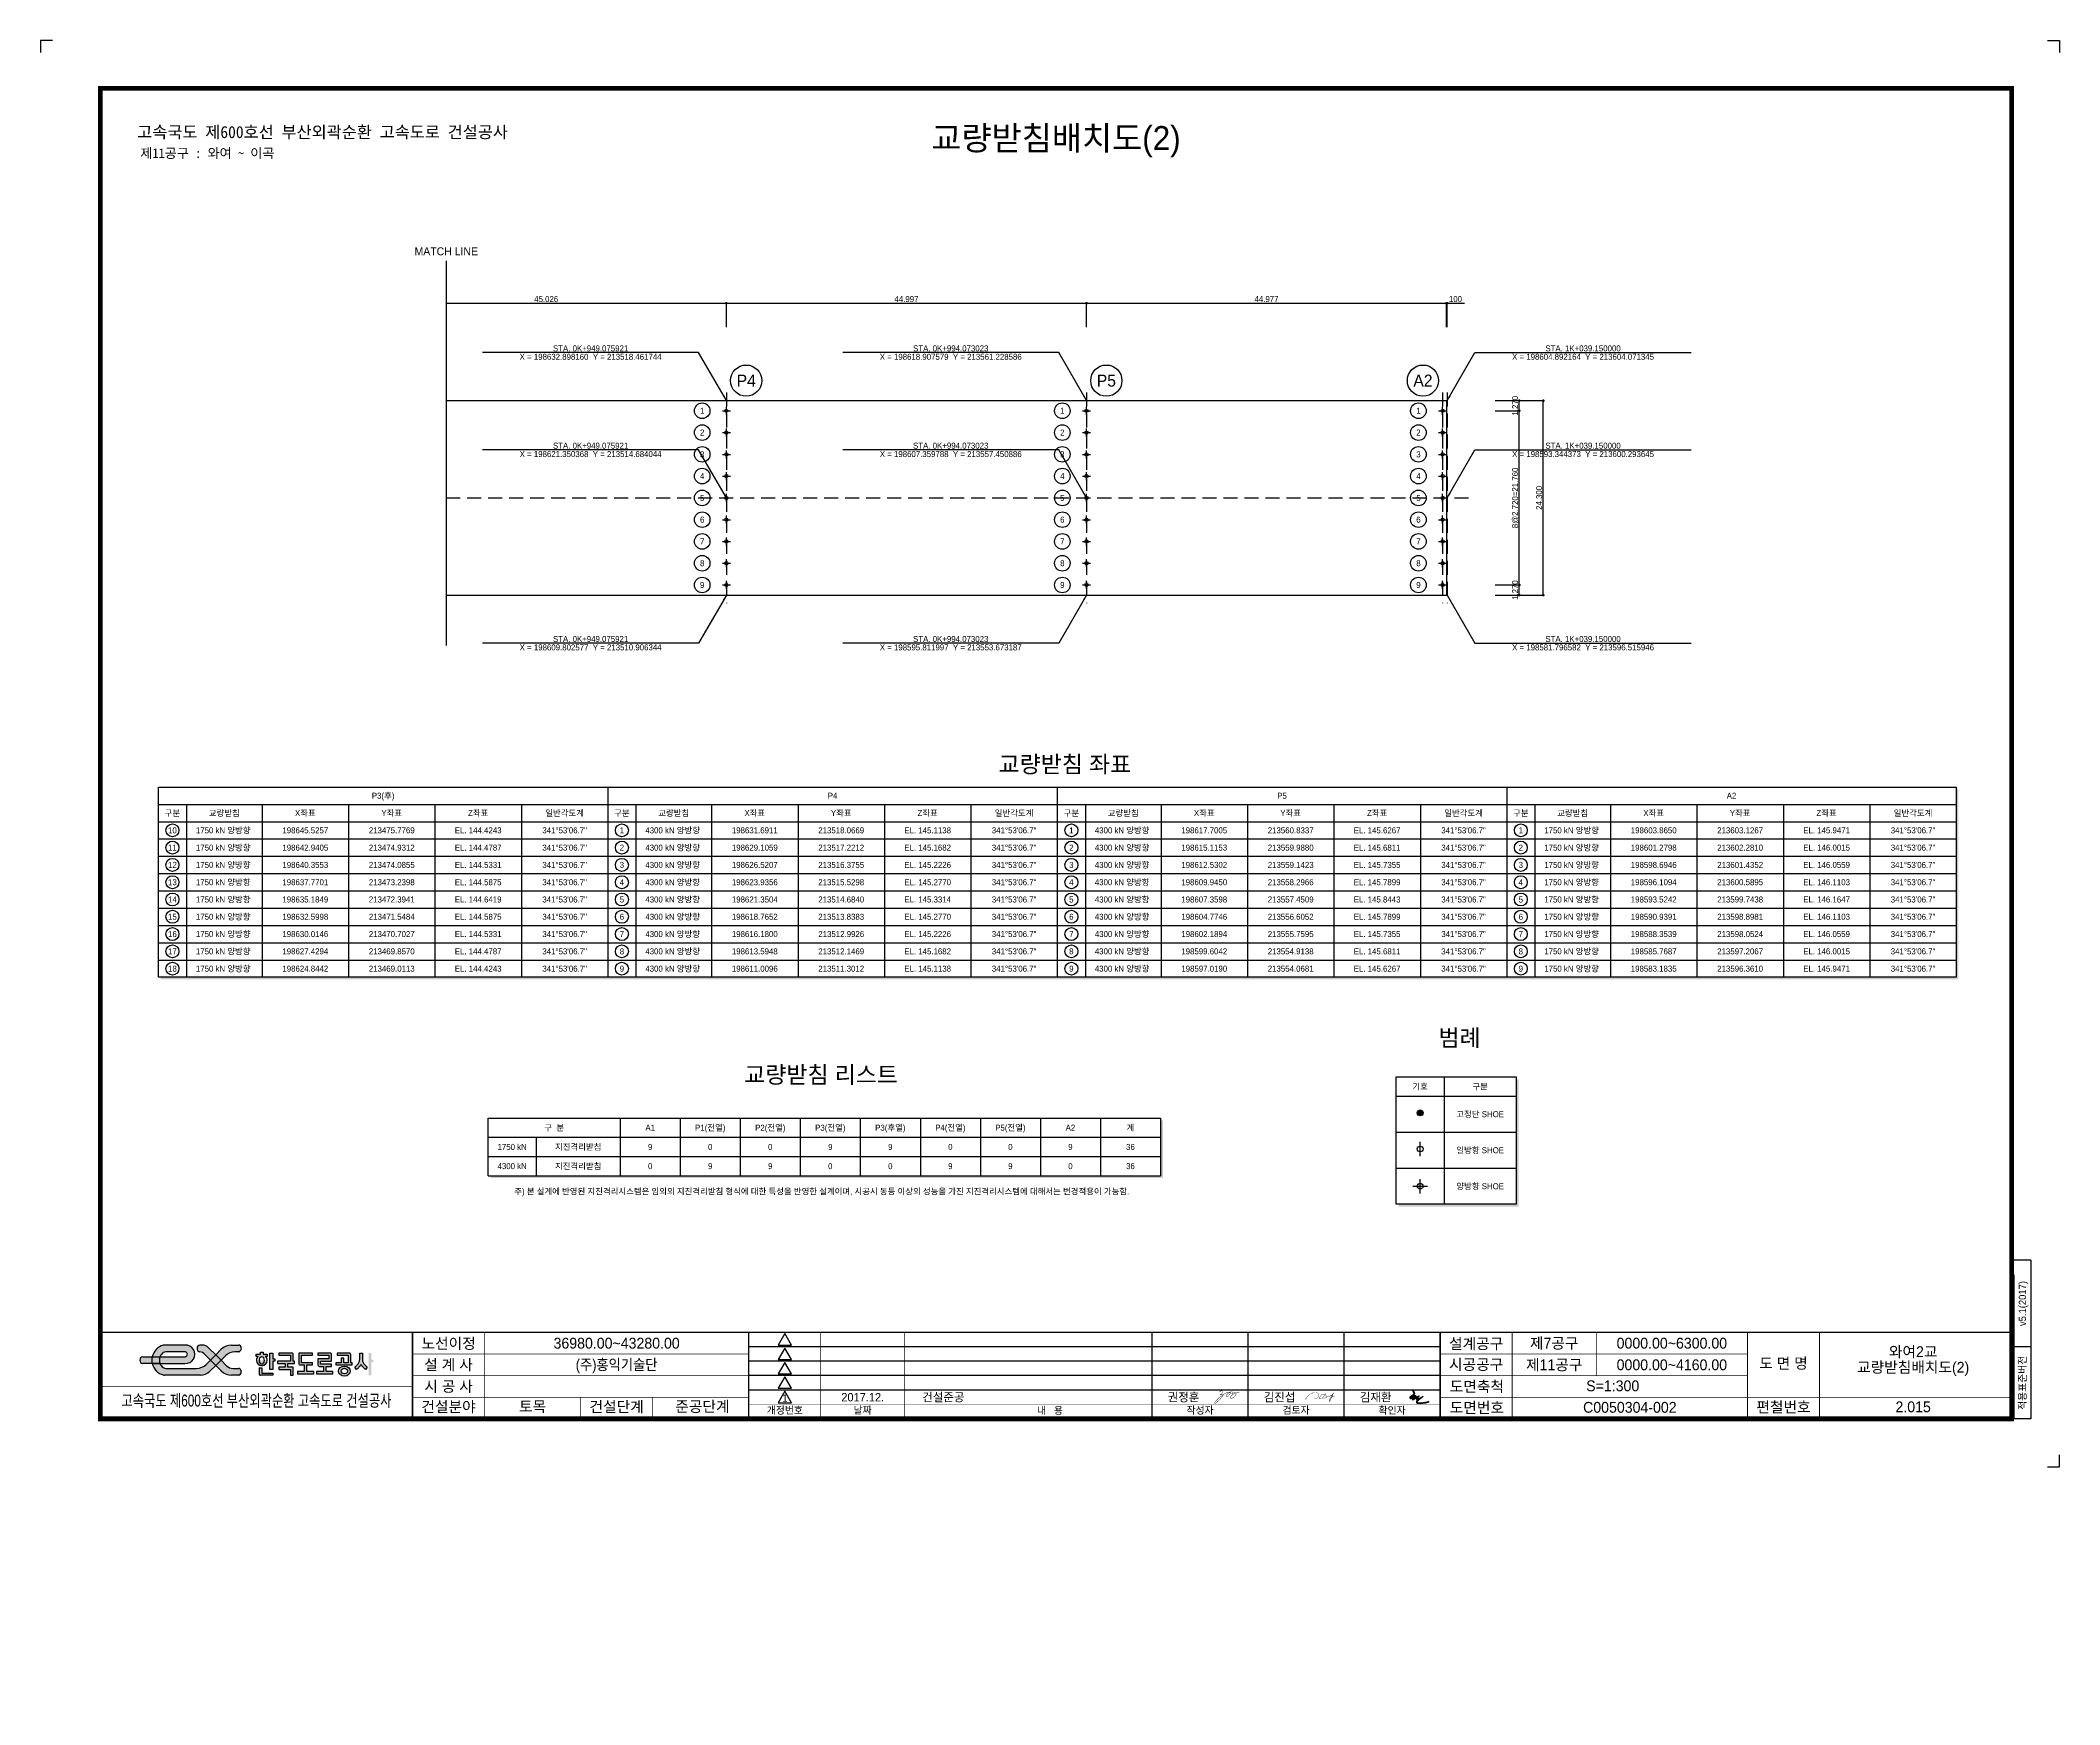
# Model space of a CAD drawing. Header units: feet. Extents: x 0 to 252300, y 0 to 207900.
import ezdxf
from ezdxf.enums import TextEntityAlignment as Align

# ---------------------------------------------------------------- set-up
doc = ezdxf.new("R2010")
doc.units = ezdxf.units.FT
doc.header["$LTSCALE"] = 3500
doc.header["$MEASUREMENT"] = 0
doc.linetypes.add('A-DASHD01', pattern=[0.75, 0.5, -0.25])
for name, color, linetype in [('CS-CNTL', 1, 'A-DASHD01'), ('CS-CONC-LEAN', 3, 'CONTINUOUS'), ('CS-CONC-MAJR', 4, 'CONTINUOUS'), ('CS-DIML', 1, 'CONTINUOUS'), ('CS-DIMT', 3, 'CONTINUOUS'), ('CS-MISC', 3, 'CONTINUOUS'), ('CS-SYMB', 3, 'CONTINUOUS'), ('CS-TABL-LIN2', 1, 'CONTINUOUS'), ('CS-TABL-TEX2', 3, 'CONTINUOUS'), ('CS-TEXT', 3, 'CONTINUOUS'), ('CX-BORD', 3, 'CONTINUOUS'), ('CX-BORD-LIN1', 4, 'CONTINUOUS'), ('CX-BORD-LIN2', 3, 'CONTINUOUS'), ('CX-BORD-TEX2', 7, 'CONTINUOUS'), ('CX-BORD-TEX3', 6, 'CONTINUOUS'), ('CX-MISC', 2, 'CONTINUOUS'), ('CZ-TEX1', 6, 'CONTINUOUS'), ('CZ-TEX2', 3, 'CONTINUOUS')]:
    doc.layers.add(name, color=color, linetype=linetype)
doc.styles.add('A_STANDARD', font='')
doc.styles.add('TB_TEXT', font='')
doc.styles.add('TB_WBTXT', font='')
doc.styles.add('TB_WMTXT', font='')
doc.styles.get('A_STANDARD').set_extended_font_data('Gulim')
doc.styles.get('TB_TEXT').set_extended_font_data('Dotum')
doc.styles.get('TB_WBTXT').set_extended_font_data('Dotum')
doc.styles.get('TB_WMTXT').set_extended_font_data('DotumChe')

msp = doc.modelspace()

# ---------------------------------------------------------------- texts
at = {"layer": 'CS-DIMT', "style": 'A_STANDARD'}
for s, rotation, p in [('45.026', 360, (63202, 175207)), ('44.997', 360, (108213, 175207)), ('44.977', 360, (153200, 175207)), ('100', 360, (176810, 175207)), ('STA. 0K+949.075921', 360, (68751, 169047)), ('STA. 0K+994.073023', 360, (113748, 169047)), ('STA. 1K+039.150000', 360, (192753, 169047)), ('X = 198632.898160  Y = 213518.461744', 360, (68751, 167997)), ('X = 198618.907579  Y = 213561.228586', 360, (113748, 167997)), ('X = 198604.892164  Y = 213604.071345', 360, (192753, 167997)), ('1.270', 450, (184639, 162262)), ('1.270', 450, (184639, 162262)), ('X = 198621.350368  Y = 213514.684044', 360, (68751, 155847)), ('STA. 0K+949.075921', 360, (68751, 156897)), ('X = 198607.359788  Y = 213557.450886', 360, (113748, 155847)), ('STA. 0K+994.073023', 360, (113748, 156897)), ('X = 198593.344373  Y = 213600.293645', 360, (192753, 155847)), ('STA. 1K+039.150000', 360, (192753, 156897)), ('8@2.720=21.760', 450, (184639, 150747)), ('8@2.720=21.760', 450, (184639, 150747)), ('24.300', 450, (187639, 150747)), ('24.300', 450, (187639, 150747)), ('1.270', 450, (184639, 139232)), ('1.270', 450, (184639, 139232)), ('X = 198609.802577  Y = 213510.906344', 360, (68751, 131697)), ('STA. 0K+949.075921', 360, (68751, 132747)), ('X = 198595.811997  Y = 213553.673187', 360, (113748, 131697)), ('STA. 0K+994.073023', 360, (113748, 132747)), ('X = 198581.796582  Y = 213596.515946', 360, (192753, 131697)), ('STA. 1K+039.150000', 360, (192753, 132747))]:
    msp.add_text(s, height=750, rotation=rotation, dxfattribs=at).set_placement(p, align=Align.CENTER)
at = {"layer": 'CS-SYMB', "style": 'A_STANDARD'}
for s, p in [('1', (82692, 161252)), ('1', (127689, 161252)), ('1', (172188, 161252)), ('2', (82692, 158532)), ('2', (127689, 158532)), ('2', (172188, 158532)), ('3', (82692, 155812)), ('3', (127689, 155812)), ('3', (172188, 155812)), ('4', (82692, 153092)), ('4', (127689, 153092)), ('4', (172188, 153092)), ('5', (82692, 150372)), ('5', (127689, 150372)), ('5', (172188, 150372)), ('6', (82692, 147652)), ('6', (127689, 147652)), ('6', (172188, 147652)), ('7', (82692, 144932)), ('7', (127689, 144932)), ('7', (172188, 144932)), ('8', (82692, 142212)), ('8', (127689, 142212)), ('8', (172188, 142212)), ('9', (82692, 139492)), ('9', (127689, 139492)), ('9', (172188, 139492))]:
    msp.add_text(s, height=750, rotation=360, dxfattribs=at).set_placement(p, align=Align.CENTER)
at = {"layer": 'CS-TABL-TEX2', "style": 'A_STANDARD'}
for s, p in [('P3(후)', (42824, 113539)), ('P4', (98984, 113539)), ('P5', (155144, 113539)), ('A2', (211304, 113539)), ('구분', (16499, 111379)), ('교량받침', (22979, 111379)), ('X좌표', (33104, 111379)), ('Y좌표', (43904, 111379)), ('Z좌표', (54704, 111379)), ('일반각도계', (65504, 111379)), ('구분', (72659, 111379)), ('교량받침', (79139, 111379)), ('X좌표', (89264, 111379)), ('Y좌표', (100064, 111379)), ('Z좌표', (110864, 111379)), ('일반각도계', (121664, 111379)), ('구분', (128819, 111379)), ('교량받침', (135299, 111379)), ('X좌표', (145424, 111379)), ('Y좌표', (156224, 111379)), ('Z좌표', (167024, 111379)), ('일반각도계', (177824, 111379)), ('구분', (184979, 111379)), ('교량받침', (191459, 111379)), ('X좌표', (201584, 111379)), ('Y좌표', (212384, 111379)), ('Z좌표', (223184, 111379)), ('일반각도계', (233984, 111379)), ('10', (16499, 109219)), ('1750 kN 양방향 ', (22979, 109219)), ('198645.5257', (33104, 109219)), ('213475.7769', (43904, 109219)), ('EL. 144.4243', (54704, 109219)), ('341%%d53\'06.7"', (65504, 109219)), ('1', (72659, 109219)), ('4300 kN 양방향 ', (79139, 109219)), ('198631.6911', (89264, 109219)), ('213518.0669', (100064, 109219)), ('EL. 145.1138', (110864, 109219)), ('341%%d53\'06.7"', (121664, 109219)), ('1', (128819, 109219)), ('4300 kN 양방향 ', (135299, 109219)), ('198617.7005', (145424, 109219)), ('213560.8337', (156224, 109219)), ('EL. 145.6267', (167024, 109219)), ('341%%d53\'06.7"', (177824, 109219)), ('1', (184979, 109219)), ('1750 kN 양방향 ', (191459, 109219)), ('198603.8650', (201584, 109219)), ('213603.1267', (212384, 109219)), ('EL. 145.9471', (223184, 109219)), ('341%%d53\'06.7"', (233984, 109219)), ('11', (16499, 107059)), ('1750 kN 양방향 ', (22979, 107059)), ('198642.9405', (33104, 107059)), ('213474.9312', (43904, 107059)), ('EL. 144.4787', (54704, 107059)), ('341%%d53\'06.7"', (65504, 107059)), ('2', (72659, 107059)), ('4300 kN 양방향 ', (79139, 107059)), ('198629.1059', (89264, 107059)), ('213517.2212', (100064, 107059)), ('EL. 145.1682', (110864, 107059)), ('341%%d53\'06.7"', (121664, 107059)), ('2', (128819, 107059)), ('4300 kN 양방향 ', (135299, 107059)), ('198615.1153', (145424, 107059)), ('213559.9880', (156224, 107059)), ('EL. 145.6811', (167024, 107059)), ('341%%d53\'06.7"', (177824, 107059)), ('2', (184979, 107059)), ('1750 kN 양방향 ', (191459, 107059)), ('198601.2798', (201584, 107059)), ('213602.2810', (212384, 107059)), ('EL. 146.0015', (223184, 107059)), ('341%%d53\'06.7"', (233984, 107059)), ('12', (16499, 104899)), ('1750 kN 양방향 ', (22979, 104899)), ('198640.3553', (33104, 104899)), ('213474.0855', (43904, 104899)), ('EL. 144.5331', (54704, 104899)), ('341%%d53\'06.7"', (65504, 104899)), ('3', (72659, 104899)), ('4300 kN 양방향 ', (79139, 104899)), ('198626.5207', (89264, 104899)), ('213516.3755', (100064, 104899)), ('EL. 145.2226', (110864, 104899)), ('341%%d53\'06.7"', (121664, 104899)), ('3', (128819, 104899)), ('4300 kN 양방향 ', (135299, 104899)), ('198612.5302', (145424, 104899)), ('213559.1423', (156224, 104899)), ('EL. 145.7355', (167024, 104899)), ('341%%d53\'06.7"', (177824, 104899)), ('3', (184979, 104899)), ('1750 kN 양방향 ', (191459, 104899)), ('198598.6946', (201584, 104899)), ('213601.4352', (212384, 104899)), ('EL. 146.0559', (223184, 104899)), ('341%%d53\'06.7"', (233984, 104899)), ('13', (16499, 102739)), ('14', (16499, 100579)), ('1750 kN 양방향 ', (22979, 102739)), ('1750 kN 양방향 ', (22979, 100579)), ('198637.7701', (33104, 102739)), ('198635.1849', (33104, 100579)), ('213473.2398', (43904, 102739)), ('213472.3941', (43904, 100579)), ('EL. 144.5875', (54704, 102739)), ('EL. 144.6419', (54704, 100579)), ('341%%d53\'06.7"', (65504, 102739)), ('341%%d53\'06.7"', (65504, 100579)), ('4', (72659, 102739)), ('5', (72659, 100579)), ('4300 kN 양방향 ', (79139, 102739)), ('4300 kN 양방향 ', (79139, 100579)), ('198623.9356', (89264, 102739)), ('198621.3504', (89264, 100579)), ('213515.5298', (100064, 102739)), ('213514.6840', (100064, 100579)), ('EL. 145.2770', (110864, 102739)), ('EL. 145.3314', (110864, 100579)), ('341%%d53\'06.7"', (121664, 102739)), ('341%%d53\'06.7"', (121664, 100579)), ('4', (128819, 102739)), ('5', (128819, 100579)), ('4300 kN 양방향 ', (135299, 102739)), ('4300 kN 양방향 ', (135299, 100579)), ('198609.9450', (145424, 102739)), ('198607.3598', (145424, 100579)), ('213558.2966', (156224, 102739)), ('213557.4509', (156224, 100579)), ('EL. 145.7899', (167024, 102739)), ('EL. 145.8443', (167024, 100579)), ('341%%d53\'06.7"', (177824, 102739)), ('341%%d53\'06.7"', (177824, 100579)), ('4', (184979, 102739)), ('5', (184979, 100579)), ('1750 kN 양방향 ', (191459, 102739)), ('1750 kN 양방향 ', (191459, 100579)), ('198596.1094', (201584, 102739)), ('198593.5242', (201584, 100579)), ('213600.5895', (212384, 102739)), ('213599.7438', (212384, 100579)), ('EL. 146.1103', (223184, 102739)), ('EL. 146.1647', (223184, 100579)), ('341%%d53\'06.7"', (233984, 102739)), ('341%%d53\'06.7"', (233984, 100579)), ('15', (16499, 98419)), ('1750 kN 양방향 ', (22979, 98419)), ('198632.5998', (33104, 98419)), ('213471.5484', (43904, 98419)), ('EL. 144.5875', (54704, 98419)), ('341%%d53\'06.7"', (65504, 98419)), ('6', (72659, 98419)), ('4300 kN 양방향 ', (79139, 98419)), ('198618.7652', (89264, 98419)), ('213513.8383', (100064, 98419)), ('EL. 145.2770', (110864, 98419)), ('341%%d53\'06.7"', (121664, 98419)), ('6', (128819, 98419)), ('4300 kN 양방향 ', (135299, 98419)), ('198604.7746', (145424, 98419)), ('213556.6052', (156224, 98419)), ('EL. 145.7899', (167024, 98419)), ('341%%d53\'06.7"', (177824, 98419)), ('6', (184979, 98419)), ('1750 kN 양방향 ', (191459, 98419)), ('198590.9391', (201584, 98419)), ('213598.8981', (212384, 98419)), ('EL. 146.1103', (223184, 98419)), ('341%%d53\'06.7"', (233984, 98419)), ('16', (16499, 96259)), ('1750 kN 양방향 ', (22979, 96259)), ('198630.0146', (33104, 96259)), ('213470.7027', (43904, 96259)), ('EL. 144.5331', (54704, 96259)), ('341%%d53\'06.7"', (65504, 96259)), ('7', (72659, 96259)), ('4300 kN 양방향 ', (79139, 96259)), ('198616.1800', (89264, 96259)), ('213512.9926', (100064, 96259)), ('EL. 145.2226', (110864, 96259)), ('341%%d53\'06.7"', (121664, 96259)), ('7', (128819, 96259)), ('4300 kN 양방향 ', (135299, 96259)), ('198602.1894', (145424, 96259)), ('213555.7595', (156224, 96259)), ('EL. 145.7355', (167024, 96259)), ('341%%d53\'06.7"', (177824, 96259)), ('7', (184979, 96259)), ('1750 kN 양방향 ', (191459, 96259)), ('198588.3539', (201584, 96259)), ('213598.0524', (212384, 96259)), ('EL. 146.0559', (223184, 96259)), ('341%%d53\'06.7"', (233984, 96259)), ('17', (16499, 94099)), ('1750 kN 양방향 ', (22979, 94099)), ('198627.4294', (33104, 94099)), ('213469.8570', (43904, 94099)), ('EL. 144.4787', (54704, 94099)), ('341%%d53\'06.7"', (65504, 94099)), ('8', (72659, 94099)), ('4300 kN 양방향 ', (79139, 94099)), ('198613.5948', (89264, 94099)), ('213512.1469', (100064, 94099)), ('EL. 145.1682', (110864, 94099)), ('341%%d53\'06.7"', (121664, 94099)), ('8', (128819, 94099)), ('4300 kN 양방향 ', (135299, 94099)), ('198599.6042', (145424, 94099)), ('213554.9138', (156224, 94099)), ('EL. 145.6811', (167024, 94099)), ('341%%d53\'06.7"', (177824, 94099)), ('8', (184979, 94099)), ('1750 kN 양방향 ', (191459, 94099)), ('198585.7687', (201584, 94099)), ('213597.2067', (212384, 94099)), ('EL. 146.0015', (223184, 94099)), ('341%%d53\'06.7"', (233984, 94099)), ('18', (16499, 91939)), ('1750 kN 양방향 ', (22979, 91939)), ('198624.8442', (33104, 91939)), ('213469.0113', (43904, 91939)), ('EL. 144.4243', (54704, 91939)), ('341%%d53\'06.7"', (65504, 91939)), ('9', (72659, 91939)), ('4300 kN 양방향 ', (79139, 91939)), ('198611.0096', (89264, 91939)), ('213511.3012', (100064, 91939)), ('EL. 145.1138', (110864, 91939)), ('341%%d53\'06.7"', (121664, 91939)), ('9', (128819, 91939)), ('4300 kN 양방향 ', (135299, 91939)), ('198597.0190', (145424, 91939)), ('213554.0681', (156224, 91939)), ('EL. 145.6267', (167024, 91939)), ('341%%d53\'06.7"', (177824, 91939)), ('9', (184979, 91939)), ('1750 kN 양방향 ', (191459, 91939)), ('198583.1835', (201584, 91939)), ('213596.3610', (212384, 91939)), ('EL. 145.9471', (223184, 91939)), ('341%%d53\'06.7"', (233984, 91939)), ('기호', (172399, 77209)), ('구분', (179899, 77209)), ('고정단 SHOE', (179899, 73759)), ('구  분', (64199, 72069)), ('A1', (76199, 72069)), ('P1(전열)', (83699, 72069)), ('P2(전열)', (91199, 72069)), ('P3(전열)', (98699, 72069)), ('P3(후열)', (106199, 72069)), ('P4(전열)', (113699, 72069)), ('P5(전열)', (121199, 72069)), ('A2', (128699, 72069)), ('계', (136199, 72069)), ('1750 kN', (58949, 69669)), ('지진격리받침', (67199, 69669)), ('9', (76199, 69669)), ('0', (83699, 69669)), ('0', (91199, 69669)), ('9', (98699, 69669)), ('9', (106199, 69669)), ('0', (113699, 69669)), ('0', (121199, 69669)), ('9', (128699, 69669)), ('36', (136199, 69669)), ('일방향 SHOE', (179899, 69259)), ('4300 kN', (58949, 67269)), ('지진격리받침', (67199, 67269)), ('0', (76199, 67269)), ('9', (83699, 67269)), ('9', (91199, 67269)), ('0', (98699, 67269)), ('0', (106199, 67269)), ('9', (113699, 67269)), ('9', (121199, 67269)), ('0', (128699, 67269)), ('36', (136199, 67269)), ('주) 본 설계에 반영된 지진격리시스템은 임의의 지진격리받침 형식에 대한 특성을 반영한 설계이며, 시공시 동등 이상의 성능을 가진 지진격리시스템에 대해서는 변경적용이 가능함.', (97632, 64107)), ('양방향 SHOE', (179899, 64759))]:
    msp.add_text(s, height=750, dxfattribs=at).set_placement(p, align=Align.MIDDLE_CENTER)
at = {"layer": 'CX-MISC', "style": 'A_STANDARD'}
msp.add_text('MATCH LINE', height=1000, rotation=360, dxfattribs=at).set_placement((50714, 181049), align=Align.CENTER)
at = {"layer": 'CZ-TEX1', "style": 'A_STANDARD'}
for s, p in [('교량받침 좌표', (128012, 116424)), ('범례', (177323, 82255)), ('교량받침 리스트', (97550, 77641))]:
    msp.add_text(s, height=2100, dxfattribs=at).set_placement(p, align=Align.CENTER)
at = {"layer": 'CZ-TEX2', "style": 'A_STANDARD'}
for s, p in [('P4', (88195, 164647)), ('P5', (133192, 164647)), ('A2', (172749, 164647))]:
    msp.add_text(s, height=1500, rotation=360, dxfattribs=at).set_placement(p, align=Align.CENTER)

# ---------------------------------------------------------------- blocks, each defined once
blk = doc.blocks.new('CXBLKA1-KHCA')
at = {"layer": 'CX-MISC'}
h = blk.add_hatch(color=256, dxfattribs=at)
edge = h.paths.add_edge_path()
edge.add_line((56.04, 27.93), (57.62, 27.93))
edge.add_ellipse((57.62, 28.56), major_axis=(-0.443, 0.443), ratio=1, start_angle=135, end_angle=164.80454)
edge.add_ellipse((57.17, 29.34), major_axis=(-1.08, 1.08), ratio=1, start_angle=164.80454, end_angle=283.29616)
edge.add_ellipse((57.64, 30.1), major_axis=(0.443, 0.443), ratio=1, start_angle=13.29616, end_angle=45)
edge.add_line((57.64, 30.73), (54.61, 30.73))
edge.add_ellipse((54.61, 24.71), major_axis=(-4.25, 4.25), ratio=1, start_angle=-45, end_angle=0)
edge.add_line((50.36, 28.97), (48.05, 26.66))
edge.add_line((48.05, 26.66), (50.24, 24.46))
edge.add_line((50.24, 24.46), (52.06, 26.28))
edge.add_ellipse((56.04, 22.29), major_axis=(-3.99, 3.99), ratio=1, start_angle=315, end_angle=360, ccw=False)
edge = h.paths.add_edge_path()
edge.add_line((48.05, 22.27), (45.85, 24.46))
edge.add_line((45.85, 24.46), (44.06, 22.67))
edge.add_ellipse((40.07, 26.66), major_axis=(3.99, 3.99), ratio=1, start_angle=225, end_angle=270, ccw=False)
edge.add_line((40.07, 21.02), (27.26, 21.02))
edge.add_ellipse((27.26, 22.9), major_axis=(1.33, 1.33), ratio=1, start_angle=190.88407, end_angle=225, ccw=False)
edge.add_ellipse((28.32, 24.46), major_axis=(2.67, 2.67), ratio=1, start_angle=156.94859, end_angle=190.88407, ccw=False)
edge.add_line((24.82, 23.05), (21.57, 23.05))
edge.add_ellipse((27.84, 24.46), major_axis=(4.54, 4.54), ratio=1, start_angle=147.68038, end_angle=209.90981)
edge.add_ellipse((26.65, 20.08), major_axis=(-1.33, 1.33), ratio=1, start_angle=119.90981, end_angle=135)
edge.add_line((26.65, 18.2), (41.64, 18.2))
edge.add_ellipse((41.64, 23.84), major_axis=(-3.99, 3.99), ratio=1, start_angle=135, end_angle=180)
edge.add_line((45.62, 19.85), (48.05, 22.27))
edge = h.paths.add_edge_path()
edge.add_line((21.57, 25.87), (17.65, 25.87))
edge.add_ellipse((17.82, 24.46), major_axis=(1, 1), ratio=1, start_angle=51.73292, end_angle=218.26708)
edge.add_line((17.65, 23.05), (21.57, 23.05))
edge.add_ellipse((27.84, 24.46), major_axis=(4.54, 4.54), ratio=1, start_angle=122.31962, end_angle=147.68038, ccw=False)
edge = h.paths.add_edge_path()
edge.add_line((27.26, 27.91), (35.27, 27.91))
edge.add_ellipse((35.27, 27.28), major_axis=(0.443, 0.443), ratio=1, start_angle=391.82308, end_angle=405, ccw=False)
edge.add_ellipse((35.18, 26.89), major_axis=(0.728, 0.728), ratio=1, start_angle=238.17692, end_angle=391.82308, ccw=False)
edge.add_ellipse((35.27, 26.5), major_axis=(-0.443, 0.443), ratio=1, start_angle=135, end_angle=148.17692, ccw=False)
edge.add_line((35.27, 25.87), (24.82, 25.87))
edge.add_ellipse((28.32, 24.46), major_axis=(-2.67, 2.67), ratio=1, start_angle=23.05141, end_angle=66.94859)
edge.add_line((24.82, 23.05), (35.2, 23.05))
edge.add_ellipse((35.47, 26.89), major_axis=(2.72, 2.72), ratio=1, start_angle=221.03276, end_angle=408.96724)
edge.add_line((35.2, 30.73), (26.65, 30.73))
edge.add_ellipse((26.65, 28.85), major_axis=(-1.33, 1.33), ratio=1, start_angle=-45, end_angle=-29.90981)
edge.add_ellipse((27.84, 24.46), major_axis=(4.54, 4.54), ratio=1, start_angle=60.09019, end_angle=122.31962)
edge.add_line((21.57, 25.87), (24.82, 25.87))
edge.add_ellipse((28.32, 24.46), major_axis=(2.67, 2.67), ratio=1, start_angle=79.11593, end_angle=113.05141, ccw=False)
edge.add_ellipse((27.26, 26.03), major_axis=(-1.33, 1.33), ratio=1, start_angle=315, end_angle=349.11593, ccw=False)
h = blk.add_hatch(color=256, dxfattribs=at)
h.paths.add_polyline_path([(48.05, 26.66), (45.85, 24.46), (48.05, 22.27), (50.24, 24.46)])
edge = h.paths.add_edge_path()
edge.add_line((24.82, 25.87), (21.57, 25.87))
edge.add_ellipse((27.84, 24.46), major_axis=(-4.54, 4.54), ratio=1, start_angle=32.31962, end_angle=57.68038)
edge.add_line((21.57, 23.05), (24.82, 23.05))
edge.add_ellipse((28.32, 24.46), major_axis=(-2.67, 2.67), ratio=1, start_angle=23.05141, end_angle=66.94859, ccw=False)
h = blk.add_hatch(color=256, dxfattribs=at)
edge = h.paths.add_edge_path()
edge.add_ellipse((42.42, 26.97), major_axis=(2.66, 2.66), ratio=1, start_angle=0, end_angle=45)
edge.add_line((42.42, 30.73), (41.47, 30.73))
edge.add_ellipse((41.66, 29.32), major_axis=(1.01, 1.01), ratio=1, start_angle=52.86093, end_angle=212.14735)
edge.add_ellipse((40.89, 24.42), major_axis=(2.51, 2.51), ratio=1, start_angle=357.44191, end_angle=397.66398, ccw=False)
edge.add_line((43.51, 26.81), (45.85, 24.46))
edge.add_line((45.85, 24.46), (48.05, 26.66))
edge.add_line((48.05, 26.66), (45.07, 29.63))
edge = h.paths.add_edge_path()
edge.add_line((52.58, 22.12), (50.24, 24.46))
edge.add_line((50.24, 24.46), (48.05, 22.27))
edge.add_line((48.05, 22.27), (50.36, 19.96))
edge.add_ellipse((54.61, 24.21), major_axis=(-4.25, 4.25), ratio=1, start_angle=90, end_angle=135)
edge.add_line((54.61, 18.2), (57.62, 18.2))
edge.add_ellipse((57.62, 18.82), major_axis=(-0.443, 0.443), ratio=1, start_angle=135, end_angle=164.45155)
edge.add_ellipse((57.18, 19.59), major_axis=(-1.07, 1.07), ratio=1, start_angle=164.45155, end_angle=289.03303)
edge.add_ellipse((57.57, 20.39), major_axis=(0.443, 0.443), ratio=1, start_angle=19.03303, end_angle=45)
edge.add_line((57.57, 21.02), (55.24, 21.02))
edge.add_ellipse((55.24, 24.78), major_axis=(2.66, 2.66), ratio=1, start_angle=180, end_angle=225, ccw=False)
h = blk.add_hatch(color=256, dxfattribs=at)
edge = h.paths.add_edge_path()
edge.add_line((107.98, 27.41), (109.12, 27.41))
edge.add_line((109.12, 27.41), (109.12, 24.53))
edge.add_ellipse((111.13, 24.53), major_axis=(1.42, 1.42), ratio=1, start_angle=135, end_angle=150.40835)
edge.add_ellipse((111.06, 24.51), major_axis=(-1.37, 1.37), ratio=1, start_angle=60.40835, end_angle=76.40699)
edge.add_ellipse((116.16, 27.62), major_axis=(-5.6, 5.6), ratio=1, start_angle=76.40699, end_angle=85.88462)
edge.add_ellipse((116.08, 27.55), major_axis=(5.52, 5.52), ratio=1, start_angle=175.88462, end_angle=185.49861)
edge.add_line((111.11, 21.53), (110.43, 20.54))
edge.add_ellipse((116.06, 27.39), major_axis=(6.27, 6.27), ratio=1, start_angle=176.3708, end_angle=185.56833, ccw=False)
edge.add_ellipse((116.32, 27.62), major_axis=(6.52, 6.52), ratio=1, start_angle=167.52838, end_angle=176.37282, ccw=False)
edge.add_ellipse((100.77, 27.62), major_axis=(6.52, 6.52), ratio=1, start_angle=273.62717, end_angle=282.47163, ccw=False)
edge.add_ellipse((101.04, 27.39), major_axis=(-6.27, 6.27), ratio=1, start_angle=174.43168, end_angle=183.62919, ccw=False)
edge.add_line((106.67, 20.54), (105.98, 21.53))
edge.add_ellipse((101.09, 27.47), major_axis=(-5.45, 5.45), ratio=1, start_angle=174.43551, end_angle=184.18126)
edge.add_ellipse((100.84, 27.69), major_axis=(5.68, 5.68), ratio=1, start_angle=274.17872, end_angle=283.52967)
edge.add_ellipse((106.04, 24.5), major_axis=(1.37, 1.37), ratio=1, start_angle=283.57646, end_angle=299.60819)
edge.add_ellipse((105.97, 24.53), major_axis=(-1.42, 1.42), ratio=1, start_angle=209.57291, end_angle=225.01873)
edge.add_line((107.98, 24.53), (107.98, 27.41))
edge = h.paths.add_edge_path()
edge.add_ellipse((67.38, 24.3), major_axis=(1.5, 1.5), ratio=1, start_angle=315.34469, end_angle=366.80654, ccw=False)
edge.add_ellipse((67.28, 24.37), major_axis=(1.58, 1.58), ratio=1, start_angle=223.63901, end_angle=313.48882, ccw=False)
edge.add_ellipse((67.17, 24.37), major_axis=(1.57, 1.57), ratio=1, start_angle=136.49526, end_angle=226.37691, ccw=False)
edge.add_ellipse((67.07, 24.3), major_axis=(-1.5, 1.5), ratio=1, start_angle=-6.80549, end_angle=44.65427, ccw=False)
edge.add_line((65.76, 25.97), (64.94, 25.97))
edge.add_line((64.94, 25.97), (64.94, 26.95))
edge.add_line((64.94, 26.95), (66.65, 26.95))
edge.add_line((66.65, 26.95), (66.65, 27.72))
edge.add_line((66.65, 27.72), (67.79, 27.72))
edge.add_line((67.79, 27.72), (67.79, 26.95))
edge.add_line((67.79, 26.95), (69.5, 26.95))
edge.add_line((69.5, 26.95), (69.5, 25.97))
edge.add_line((69.5, 25.97), (68.69, 25.97))
h.paths.add_polyline_path([(113.68, 24.62), (113.68, 23.69), (112.82, 23.69), (112.82, 18.12), (111.68, 18.12), (111.68, 27.41), (112.82, 27.41), (112.82, 24.62)])
edge = h.paths.add_edge_path()
edge.add_line((98.57, 27.41), (98.57, 26.48))
edge.add_line((98.57, 26.48), (103.13, 26.48))
edge.add_line((103.13, 26.48), (103.13, 23.38))
edge.add_line((103.13, 23.38), (101.42, 23.38))
edge.add_line((101.42, 23.38), (101.42, 25.24))
edge.add_line((101.42, 25.24), (100.28, 25.24))
edge.add_line((100.28, 25.24), (100.28, 23.38))
edge.add_line((100.28, 23.38), (98, 23.38))
edge.add_line((98, 23.38), (98, 22.45))
edge.add_line((98, 22.45), (104.84, 22.45))
edge.add_line((104.84, 22.45), (104.84, 23.38))
edge.add_line((104.84, 23.38), (104.27, 23.38))
edge.add_line((104.27, 23.38), (104.27, 26.79))
edge.add_ellipse((103.61, 26.79), major_axis=(0.466, 0.466), ratio=1, start_angle=315, end_angle=355.6008)
edge.add_ellipse((103.7, 26.86), major_axis=(0.386, 0.386), ratio=1, start_angle=355.6008, end_angle=404.66109)
edge.add_line((103.7, 27.41), (98.57, 27.41))
edge = h.paths.add_edge_path()
edge.add_line((90.59, 27.41), (90.59, 26.48))
edge.add_line((90.59, 26.48), (95.15, 26.48))
edge.add_line((95.15, 26.48), (95.15, 24.93))
edge.add_line((95.15, 24.93), (90.59, 24.93))
edge.add_line((90.59, 24.93), (90.59, 22.45))
edge.add_ellipse((91.25, 22.45), major_axis=(-0.466, 0.466), ratio=1, start_angle=45, end_angle=85.6008)
edge.add_ellipse((91.17, 22.38), major_axis=(-0.386, 0.386), ratio=1, start_angle=85.6008, end_angle=134.66109)
edge.add_line((91.16, 21.83), (92.87, 21.83))
edge.add_line((92.87, 21.83), (92.87, 19.67))
edge.add_line((92.87, 19.67), (90.02, 19.67))
edge.add_line((90.02, 19.67), (90.02, 18.74))
edge.add_line((90.02, 18.74), (96.86, 18.74))
edge.add_line((96.86, 18.74), (96.86, 19.67))
edge.add_line((96.86, 19.67), (94.01, 19.67))
edge.add_line((94.01, 19.67), (94.01, 21.83))
edge.add_line((94.01, 21.83), (96.29, 21.83))
edge.add_line((96.29, 21.83), (96.29, 22.76))
edge.add_line((96.29, 22.76), (91.73, 22.76))
edge.add_line((91.73, 22.76), (91.73, 24))
edge.add_line((91.73, 24), (96.29, 24))
edge.add_line((96.29, 24), (96.29, 26.79))
edge.add_ellipse((95.63, 26.79), major_axis=(0.466, 0.466), ratio=1, start_angle=315, end_angle=355.6008)
edge.add_ellipse((95.72, 26.86), major_axis=(0.386, 0.386), ratio=1, start_angle=355.6008, end_angle=404.66109)
edge.add_line((95.72, 27.41), (90.59, 27.41))
edge = h.paths.add_edge_path()
edge.add_line((88.31, 27.41), (82.61, 27.41))
edge.add_line((82.61, 27.41), (82.61, 23.07))
edge.add_ellipse((83.27, 23.07), major_axis=(-0.466, 0.466), ratio=1, start_angle=45, end_angle=85.6008)
edge.add_ellipse((83.19, 23), major_axis=(-0.386, 0.386), ratio=1, start_angle=85.6008, end_angle=134.66109)
edge.add_line((83.18, 22.45), (84.89, 22.45))
edge.add_line((84.89, 22.45), (84.89, 19.67))
edge.add_line((84.89, 19.67), (82.04, 19.67))
edge.add_line((82.04, 19.67), (82.04, 18.74))
edge.add_line((82.04, 18.74), (88.88, 18.74))
edge.add_line((88.88, 18.74), (88.88, 19.67))
edge.add_line((88.88, 19.67), (86.03, 19.67))
edge.add_line((86.03, 19.67), (86.03, 22.45))
edge.add_line((86.03, 22.45), (88.31, 22.45))
edge.add_line((88.31, 22.45), (88.31, 23.38))
edge.add_line((88.31, 23.38), (83.75, 23.38))
edge.add_line((83.75, 23.38), (83.75, 26.48))
edge.add_line((83.75, 26.48), (88.31, 26.48))
edge.add_line((88.31, 26.48), (88.31, 27.41))
edge = h.paths.add_edge_path()
edge.add_line((79.19, 18.12), (80.33, 18.12))
edge.add_line((80.33, 18.12), (80.33, 21.53))
edge.add_line((80.33, 21.53), (78.05, 21.53))
edge.add_line((78.05, 21.53), (78.05, 23.07))
edge.add_line((78.05, 23.07), (80.9, 23.07))
edge.add_line((80.9, 23.07), (80.9, 24))
edge.add_line((80.9, 24), (80.33, 24))
edge.add_line((80.33, 24), (80.33, 26.79))
edge.add_ellipse((79.67, 26.79), major_axis=(-0.466, 0.466), ratio=1, start_angle=225, end_angle=265.6008)
edge.add_ellipse((79.76, 26.86), major_axis=(0.386, 0.386), ratio=1, start_angle=355.6008, end_angle=404.66109)
edge.add_line((79.76, 27.41), (74.35, 27.41))
edge.add_line((74.35, 27.41), (74.35, 26.48))
edge.add_line((74.35, 26.48), (79.19, 26.48))
edge.add_line((79.19, 26.48), (79.19, 24))
edge.add_line((79.19, 24), (73.78, 24))
edge.add_line((73.78, 24), (73.78, 23.07))
edge.add_line((73.78, 23.07), (76.91, 23.07))
edge.add_line((76.91, 23.07), (76.91, 21.53))
edge.add_line((76.91, 21.53), (74.35, 21.53))
edge.add_line((74.35, 21.53), (74.35, 20.6))
edge.add_line((74.35, 20.6), (79.19, 20.6))
edge.add_line((79.19, 20.6), (79.19, 18.12))
edge = h.paths.add_edge_path()
edge.add_line((71.78, 18.12), (66.65, 18.12))
edge.add_ellipse((66.65, 18.66), major_axis=(-0.381, 0.381), ratio=1, start_angle=85.2619, end_angle=135, ccw=False)
edge.add_ellipse((66.75, 18.74), major_axis=(0.474, 0.474), ratio=1, start_angle=135.33891, end_angle=175.2619, ccw=False)
edge.add_ellipse((275.57, 19.98), major_axis=(148.13, 148.13), ratio=1, start_angle=134.66109, end_angle=135.33891, ccw=False)
edge.add_line((66.08, 21.22), (67.22, 21.22))
edge.add_line((67.22, 21.22), (67.22, 19.05))
edge.add_line((67.22, 19.05), (71.78, 19.05))
edge.add_line((71.78, 19.05), (71.78, 18.12))
edge = h.paths.add_edge_path(flags=16)
edge.add_ellipse((101.62, 19.89), major_axis=(-1.33, 0), ratio=0.86651, start_angle=0, end_angle=360)
edge = h.paths.add_edge_path()
edge.add_ellipse((101.62, 19.89), major_axis=(-2.47, 0), ratio=0.842916, start_angle=-180, end_angle=180, ccw=False)
h.paths.add_polyline_path([(72.64, 24.93), (72.64, 24), (71.78, 24), (71.78, 20.6), (70.5, 20.6), (70.5, 27.41), (71.78, 27.41), (71.78, 24.93)])
edge = h.paths.add_edge_path(flags=16)
edge.add_ellipse((67.22, 24.31), major_axis=(0, 1.47), ratio=0.776497, start_angle=0, end_angle=360, ccw=False)
at = {"layer": 'CX-BORD-LIN1', "const_width": 2}
blk.add_lwpolyline([(796, 0), (0, 0), (0, 554), (796, 554)], close=True, dxfattribs=at)
at = {"layer": 'CX-BORD-LIN1'}
for points, const_width in [([(796, 36), (0, 36)], 0.6), ([(130, 0), (130, 36)], 0.6), ([(160, 0), (160, 36)], 0.3), ([(270, 0), (270, 36)], 0.6), ([(300, 0), (300, 36)], 0.3), ([(335, 0), (335, 36)], 0.3), ([(558, 0), (558, 36)], 0.6), ([(686, 0), (686, 36)], 0.3), ([(558, 6), (270, 6)], 0.2)]:
    blk.add_lwpolyline(points, dxfattribs=dict(at, const_width=const_width))
for points in [[(285.08, 35.47), (282.34, 30.71), (287.83, 30.71)], [(285.08, 29.47), (282.34, 24.71), (287.83, 24.71)], [(285.08, 23.47), (282.34, 18.71), (287.83, 18.71)], [(285.08, 17.47), (282.34, 12.71), (287.83, 12.71)], [(285.08, 11.47), (282.34, 6.71), (287.83, 6.71)]]:
    blk.add_lwpolyline(points, close=True, dxfattribs=at)
for points in [[(438, 0), (438, 36)], [(478, 0), (478, 36)], [(518, 0), (518, 36)]]:
    blk.add_lwpolyline(points, dxfattribs=at)
at = {"layer": 'CX-BORD-LIN2'}
for p, q in [((804, 66.03), (796, 66.03)), ((797, 60), (797, 0)), ((804, 66.03), (804, 0)), ((558, 30), (270, 30)), ((804, 30), (796, 30)), ((804, 0), (797, 0))]:
    blk.add_line(p, q, dxfattribs=at)
at = {"layer": 'CX-BORD-LIN2', "const_width": 0.3}
for points in [[(588, 0), (588, 36)], [(623, 18), (623, 36)], [(716, 0), (716, 36)], [(270, 27), (130, 27)], [(686, 27), (558, 27)], [(270, 18), (130, 18)], [(686, 18), (558, 18)], [(130, 13.5), (0, 13.5)], [(270, 9), (130, 9)], [(200, 0), (200, 9)], [(230, 0), (230, 9)], [(796, 9), (558, 9)]]:
    blk.add_lwpolyline(points, dxfattribs=at)
at = {"layer": 'CX-BORD-LIN2'}
for points in [[(558, 24), (270, 24)], [(558, 18), (270, 18)], [(558, 12), (270, 12)]]:
    blk.add_lwpolyline(points, dxfattribs=at)
at = {"layer": 'CX-MISC'}
for p, q in [((811, 574), (816, 574)), ((17.65, 25.87), (21.57, 25.87)), ((21.57, 25.87), (24.82, 25.87)), ((21.57, 25.87), (24.82, 25.87)), ((24.82, 25.87), (35.27, 25.87)), ((35.2, 30.73), (26.65, 30.73)), ((35.27, 27.91), (27.26, 27.91)), ((42.42, 30.73), (41.47, 30.73)), ((43.51, 26.81), (45.85, 24.46)), ((48.05, 26.66), (45.07, 29.63)), ((45.85, 24.46), (48.05, 26.66)), ((45.85, 24.46), (48.05, 26.66)), ((48.05, 26.66), (50.36, 28.97)), ((50.24, 24.46), (48.05, 26.66)), ((48.05, 26.66), (50.24, 24.46)), ((52.06, 26.28), (50.24, 24.46)), ((54.61, 30.73), (57.64, 30.73)), ((57.62, 27.93), (56.04, 27.93)), ((64.94, 25.97), (64.94, 26.95)), ((64.94, 26.95), (66.65, 26.95)), ((65.76, 25.97), (64.94, 25.97)), ((66.65, 26.95), (66.65, 27.72)), ((66.65, 27.72), (67.79, 27.72)), ((67.79, 27.72), (67.79, 26.95)), ((67.79, 26.95), (69.5, 26.95)), ((69.5, 25.97), (68.69, 25.97)), ((69.5, 26.95), (69.5, 25.97)), ((70.5, 20.6), (70.5, 27.41)), ((70.5, 27.41), (71.78, 27.41)), ((71.78, 27.41), (71.78, 24.93)), ((79.76, 27.41), (74.35, 27.41)), ((74.35, 27.41), (74.35, 26.48)), ((74.35, 26.48), (79.19, 26.48)), ((79.19, 26.48), (79.19, 24)), ((80.33, 24), (80.33, 26.79)), ((88.31, 27.41), (82.61, 27.41)), ((82.61, 27.41), (82.61, 23.07)), ((83.75, 23.38), (83.75, 26.48)), ((83.75, 26.48), (88.31, 26.48)), ((88.31, 26.48), (88.31, 27.41)), ((90.59, 27.41), (90.59, 26.48)), ((95.72, 27.41), (90.59, 27.41)), ((90.59, 26.48), (95.15, 26.48)), ((95.15, 26.48), (95.15, 24.93)), ((96.29, 24), (96.29, 26.79)), ((98.57, 27.41), (98.57, 26.48)), ((103.7, 27.41), (98.57, 27.41)), ((98.57, 26.48), (103.13, 26.48)), ((101.42, 25.24), (100.28, 25.24)), ((100.28, 25.24), (100.28, 23.38)), ((101.42, 23.38), (101.42, 25.24)), ((103.13, 26.48), (103.13, 23.38)), ((104.27, 23.38), (104.27, 26.79)), ((107.98, 27.41), (109.12, 27.41)), ((107.98, 24.53), (107.98, 27.41)), ((109.12, 27.41), (109.12, 24.53)), ((21.57, 23.05), (17.65, 23.05)), ((21.57, 23.05), (24.82, 23.05)), ((24.82, 23.05), (21.57, 23.05)), ((24.82, 23.05), (35.2, 23.05)), ((41.64, 18.2), (26.65, 18.2)), ((27.26, 21.02), (40.07, 21.02)), ((44.06, 22.67), (45.85, 24.46)), ((48.05, 22.27), (45.62, 19.85)), ((45.85, 24.46), (48.05, 22.27)), ((48.05, 22.27), (45.85, 24.46)), ((48.05, 22.27), (50.24, 24.46)), ((50.24, 24.46), (48.05, 22.27)), ((50.36, 19.96), (48.05, 22.27)), ((50.24, 24.46), (52.58, 22.12)), ((57.62, 18.2), (54.61, 18.2)), ((55.24, 21.02), (57.57, 21.02)), ((66.08, 21.22), (67.22, 21.22)), ((71.78, 18.12), (66.65, 18.12)), ((67.22, 21.22), (67.22, 19.05)), ((67.22, 19.05), (71.78, 19.05)), ((71.78, 20.6), (70.5, 20.6)), ((71.78, 24.93), (72.64, 24.93)), ((72.64, 24), (71.78, 24)), ((71.78, 24), (71.78, 20.6)), ((71.78, 19.05), (71.78, 18.12)), ((72.64, 24.93), (72.64, 24)), ((79.19, 24), (73.78, 24)), ((73.78, 24), (73.78, 23.07)), ((73.78, 23.07), (76.91, 23.07)), ((76.91, 21.53), (74.35, 21.53)), ((74.35, 21.53), (74.35, 20.6)), ((74.35, 20.6), (79.19, 20.6)), ((76.91, 23.07), (76.91, 21.53)), ((78.05, 21.53), (78.05, 23.07)), ((78.05, 23.07), (80.9, 23.07)), ((80.33, 21.53), (78.05, 21.53)), ((79.19, 20.6), (79.19, 18.12)), ((79.19, 18.12), (80.33, 18.12)), ((80.9, 24), (80.33, 24)), ((80.33, 18.12), (80.33, 21.53)), ((80.9, 23.07), (80.9, 24)), ((84.89, 19.67), (82.04, 19.67)), ((82.04, 19.67), (82.04, 18.74)), ((82.04, 18.74), (88.88, 18.74)), ((83.18, 22.45), (84.89, 22.45)), ((88.31, 23.38), (83.75, 23.38)), ((84.89, 22.45), (84.89, 19.67)), ((86.03, 19.67), (86.03, 22.45)), ((86.03, 22.45), (88.31, 22.45)), ((88.88, 19.67), (86.03, 19.67)), ((88.31, 22.45), (88.31, 23.38)), ((88.88, 18.74), (88.88, 19.67)), ((92.87, 19.67), (90.02, 19.67)), ((90.02, 19.67), (90.02, 18.74)), ((90.02, 18.74), (96.86, 18.74)), ((95.15, 24.93), (90.59, 24.93)), ((90.59, 24.93), (90.59, 22.45)), ((91.16, 21.83), (92.87, 21.83)), ((91.73, 22.76), (91.73, 24)), ((91.73, 24), (96.29, 24)), ((96.29, 22.76), (91.73, 22.76)), ((92.87, 21.83), (92.87, 19.67)), ((94.01, 19.67), (94.01, 21.83)), ((94.01, 21.83), (96.29, 21.83)), ((96.86, 19.67), (94.01, 19.67)), ((96.29, 21.83), (96.29, 22.76)), ((96.86, 18.74), (96.86, 19.67)), ((100.28, 23.38), (98, 23.38)), ((98, 23.38), (98, 22.45)), ((98, 22.45), (104.84, 22.45)), ((103.13, 23.38), (101.42, 23.38)), ((104.84, 23.38), (104.27, 23.38)), ((104.84, 22.45), (104.84, 23.38)), ((106.67, 20.54), (105.98, 21.53)), ((111.11, 21.53), (110.43, 20.54))]:
    blk.add_line(p, q, dxfattribs=at)
for points in [[(-20, 574), (-25, 574), (-25, 569)], [(811, 574), (816, 574), (816, 569)], [(811, -20), (816, -20), (816, -15)]]:
    blk.add_lwpolyline(points, dxfattribs=at)
for centre, major_axis, start_param, end_param in [((17.82, 24.46), (1, 1), 0.90291, 3.809479), ((27.84, 24.46), (-4.54, 4.54), 0.564084, 1.006713), ((27.84, 24.46), (-4.54, 4.54), 0.564084, 1.006713), ((27.84, 24.46), (4.54, 4.54), 1.048772, 2.13488), ((28.32, 24.46), (-2.67, 2.67), 0.402323, 1.168473), ((28.32, 24.46), (-2.67, 2.67), 0.402323, 1.168473), ((28.32, 24.46), (-2.67, 2.67), -0.189963, 0.402323), ((26.65, 28.85), (-1.33, 1.33), -0.785398, -0.522025), ((27.26, 26.03), (1.33, 1.33), 0.785398, 1.380834), ((35.47, 26.89), (2.72, 2.72), 3.857749, 7.137825), ((35.27, 27.28), (-0.443, 0.443), -1.015379, -0.785398), ((35.27, 26.5), (-0.443, 0.443), 2.356194, 2.586175), ((35.18, 26.89), (0.728, 0.728), 4.156971, 6.838603), ((41.66, 29.32), (1.01, 1.01), 0.922597, 3.789792), ((40.89, 24.42), (2.51, 2.51), 6.238538, 6.940546), ((42.42, 26.97), (-2.66, 2.66), -1.570796, -0.785398), ((54.61, 24.71), (-4.25, 4.25), -0.785398, 0), ((56.04, 22.29), (-3.99, 3.99), -0.785398, 0), ((57.62, 28.56), (-0.443, 0.443), 2.356194, 2.876382), ((57.64, 30.1), (0.443, 0.443), 0.232062, 0.785398), ((57.17, 29.34), (-1.08, 1.08), 2.876382, 4.944451), ((67.07, 24.3), (-1.5, 1.5), -0.118778, 0.779364), ((67.38, 24.3), (1.5, 1.5), 5.503803, 6.401982), ((79.76, 26.86), (0.386, 0.386), 6.206405, 7.062668), ((79.67, 26.79), (-0.466, 0.466), 3.926991, 4.635609), ((95.72, 26.86), (0.386, 0.386), 6.206405, 7.062668), ((95.63, 26.79), (0.466, 0.466), 5.497787, 6.206405), ((103.7, 26.86), (0.386, 0.386), 6.206405, 7.062668), ((103.61, 26.79), (0.466, 0.466), 5.497787, 6.206405), ((27.84, 24.46), (4.54, 4.54), 2.577509, 3.663617), ((28.32, 24.46), (2.67, 2.67), 2.73927, 3.331555), ((26.65, 20.08), (-1.33, 1.33), 2.092821, 2.356194), ((27.26, 22.9), (-1.33, 1.33), 1.760759, 2.356194), ((40.07, 26.66), (3.99, 3.99), 3.926991, 4.712389), ((41.64, 23.84), (-3.99, 3.99), 2.356194, 3.141593), ((54.61, 24.21), (-4.25, 4.25), 1.570796, 2.356194), ((55.24, 24.78), (2.66, 2.66), 3.141593, 3.926991), ((57.57, 20.39), (0.443, 0.443), 0.332189, 0.785398), ((57.62, 18.82), (0.443, 0.443), 3.926991, 4.441017), ((57.18, 19.59), (-1.07, 1.07), 2.870221, 5.044578), ((67.17, 24.37), (1.57, 1.57), 2.382292, 3.951022), ((275.57, 19.98), (-148.13, 148.13), 0.779483, 0.791313), ((66.75, 18.74), (0.474, 0.474), 2.36211, 3.058897), ((66.65, 18.66), (-0.381, 0.381), 1.488101, 2.356194), ((67.28, 24.37), (1.58, 1.58), 3.903237, 5.471412), ((83.27, 23.07), (-0.466, 0.466), 0.785398, 1.494016), ((83.19, 23), (-0.386, 0.386), 1.494016, 2.350279), ((91.25, 22.45), (-0.466, 0.466), 0.785398, 1.494016), ((91.17, 22.38), (-0.386, 0.386), 1.494016, 2.350279), ((101.09, 27.47), (-5.45, 5.45), 3.044474, 3.214569), ((101.04, 27.39), (-6.27, 6.27), 3.044407, 3.204934), ((100.84, 27.69), (5.68, 5.68), 4.785321, 4.948526), ((106.04, 24.5), (1.37, 1.37), 4.949343, 5.229149), ((100.77, 27.62), (6.52, 6.52), 4.775695, 4.93006), ((105.97, 24.53), (-1.42, 1.42), 3.657737, 3.927318), ((116.32, 27.62), (6.52, 6.52), 2.923922, 3.078286), ((111.13, 24.53), (1.42, 1.42), 2.356194, 2.625121), ((111.06, 24.51), (-1.37, 1.37), 1.054325, 1.333554), ((116.16, 27.62), (-5.6, 5.6), 1.333554, 1.498969), ((116.06, 27.39), (6.27, 6.27), 3.078251, 3.238778), ((116.08, 27.55), (5.52, 5.52), 3.069766, 3.237561)]:
    blk.add_ellipse(centre, major_axis=major_axis, ratio=1, start_param=start_param, end_param=end_param, dxfattribs=at)
at = {"layer": 'CX-MISC', "extrusion": (0, 0, -1)}
for centre, major_axis, ratio, start_param, end_param in [((67.22, 24.31), (0, 1.47), 0.776497, 1.570796326815403, 7.853981633994989), ((101.62, 19.89), (-2.47, 0), 0.842916, 3.141593, 9.424778)]:
    blk.add_ellipse(centre, major_axis=major_axis, ratio=ratio, start_param=start_param, end_param=end_param, dxfattribs=at)
at = {"layer": 'CX-MISC'}
blk.add_ellipse((101.62, 19.89), major_axis=(-1.33, 0), ratio=0.86651, dxfattribs=at)
at = {"layer": 'CX-BORD-LIN1', "style": 'TB_TEXT'}
for tag, height, p in [('TR_RNUM5', 3, (285.11, 32.64)), ('TR_RDAT5', 3.5, (317.5, 33)), ('TR_DGN5', 3.5, (451.12, 33)), ('TR_CHK5', 3.5, (491.12, 33)), ('TR_APP5', 3.5, (531.12, 33)), ('TR_RNUM4', 3, (285.11, 26.64)), ('TR_RDAT4', 3.5, (317.5, 27)), ('TR_DGN4', 3.5, (451.12, 27)), ('TR_CHK4', 3.5, (491.12, 27)), ('TR_APP4', 3.5, (531.12, 27)), ('TR_RNUM3', 3, (285.11, 20.64)), ('TR_RDAT3', 3.5, (317.5, 21)), ('TR_DGN3', 3.5, (451.12, 21)), ('TR_CHK3', 3.5, (491.12, 21)), ('TR_APP3', 3.5, (531.12, 21)), ('TR_RNUM2', 3, (285.11, 14.64)), ('TR_RNUM1', 3, (285.11, 8.64)), ('TR_RDAT2', 3.5, (317.5, 15)), ('TR_RDAT1', 3.5, (317.5, 9)), ('TR_DGN2', 3.5, (451.12, 15)), ('TR_DGN1', 3.5, (451.12, 9)), ('TR_CHK2', 3.5, (491.12, 15)), ('TR_CHK1', 3.5, (491.12, 9)), ('TR_APP2', 3.5, (531.12, 15)), ('TR_APP1', 3.5, (531.12, 9))]:
    blk.add_attdef(tag, text='', height=height, dxfattribs=at).set_placement(p, align=Align.MIDDLE_CENTER)
for tag, p in [('TR_RCON5', (342.3, 33)), ('TR_RCON4', (342.3, 27)), ('TR_RCON3', (342.3, 21)), ('TR_RCON2', (342.3, 15)), ('TR_RCON1', (342.3, 9))]:
    blk.add_attdef(tag, text='', height=3.5, dxfattribs=at).set_placement(p, align=Align.MIDDLE_LEFT)
at = {"layer": 'CX-BORD-LIN2', "style": 'TB_TEXT'}
blk.add_text('적용표준버전', height=3, rotation=90, dxfattribs=at).set_placement((800.5, 15), align=Align.MIDDLE_CENTER)
blk.add_attdef('TD_VERSION', text='', height=3, rotation=90, dxfattribs=at).set_placement((800.5, 48.01), align=Align.MIDDLE_CENTER)
at = {"layer": 'CX-BORD-TEX2', "style": 'TB_WMTXT'}
for tag, height, p in [('TB_CNAME', 5, (15.34, 531.83)), ('TB_CSCOP', 4, (16.63, 523.83))]:
    blk.add_attdef(tag, text='', height=height, dxfattribs=at).set_placement(p, align=Align.BOTTOM_LEFT)
at = {"layer": 'CX-BORD-TEX2', "style": 'TB_WBTXT'}
for tag, height, p in [('TB_MTITIL', 10, (398, 533.33)), ('TB_STITL', 7, (398, 518.33))]:
    blk.add_attdef(tag, text='', height=height, dxfattribs=at).set_placement(p, align=Align.MIDDLE_CENTER)
at = {"layer": 'CX-BORD-TEX3', "style": 'TB_TEXT'}
for s, height, p in [('노선이정', 4.5, (145.03, 31.46)), ('설계공구', 4.5, (573, 31.36)), ('설 계 사', 4.5, (145, 22.59)), ('시공공구', 4.5, (573, 22.69)), ('도 면 명', 4.5, (701, 23.19)), ('시 공 사', 4.5, (145, 13.59)), ('도면축척', 4.5, (573.29, 13.51)), ('건설분야', 4.5, (145, 5.13)), ('건설단계', 4.5, (215, 5.13)), ('개정번호', 3, (285.08, 3.66)), ('날짜', 3, (317.5, 3.66)), ('내   용', 3, (395.5, 3.58)), ('작성자', 3, (458, 3.66)), ('검토자', 3, (498, 3.66)), ('확인자', 3, (538, 3.66)), ('도면번호', 4.5, (573.29, 4.79)), ('편철번호', 4.5, (701, 5))]:
    blk.add_text(s, height=height, dxfattribs=at).set_placement(p, align=Align.MIDDLE)
for tag, height, p in [('TD_LNDST', 4.5, (215, 31.5)), ('TD_DSECT', 4.5, (605.5, 31.5)), ('TD_DDIST', 4.5, (654.5, 31.5)), ('TD_DNAME_TOP', 4.5, (755, 27.96)), ('TD_DCOMP', 4.5, (215, 22.59)), ('TD_CSECT', 4.5, (605.5, 22.5)), ('TD_CDIST', 4.5, (654.5, 22.5)), ('TD_DNAME_MAIN', 4.5, (755, 21.47)), ('TD_CNAME', 5, (65, 7.6)), ('TD_CCOMP', 4.5, (215, 13.59)), ('TD_HSCAL', 4.5, (620.88, 13.75)), ('TD_VSCAL', 4.5, (656.86, 13.75)), ('TD_DNAME_BOT', 3, (755, 15.25)), ('TD_FIELD', 4.5, (180, 5.13)), ('TD_CSTEP', 4.5, (250.74, 5.13)), ('TD_DWGCODE', 4.5, (637, 4.79)), ('TD_DWGNO', 4.5, (755, 5))]:
    blk.add_attdef(tag, text='', height=height, dxfattribs=at).set_placement(p, align=Align.MIDDLE_CENTER)
blk = doc.blocks.new('CXDIMDT2')
at = {"layer": 'CS-MISC', "const_width": 0.5}
blk.add_lwpolyline([(0.25, 0, 1), (-0.25, 0, 1)], format="xyb", close=True, dxfattribs=at)

# ---------------------------------------------------------------- hatches: boundary and pattern name
at = {"layer": 'CS-TEXT'}
msp.add_hatch(color=256, dxfattribs=at).paths.add_polyline_path([(171476, 38207, 0.9962685), (171527, 38176, -0.0311365), (172222, 38584, -0.6373069), (172250, 38526, -0.1212634), (172004, 38203, 0.57162), (172073, 38169, 0.0230137), (172721, 38497, -0.9741266), (172759, 38470, 0.0440322), (172026, 37866, 0.4859534), (172049, 37740, 0.1102751), (173402, 37867, -1.0707022), (173426, 37791, -0.1112437), (172026, 37662, -0.5547785), (171979, 37931, -0.0142905), (172209, 38144, -0.003417), (172110, 38099, -0.6936081), (171931, 38247, 0.0855324), (172111, 38436, 0.0242126), (171581, 38116, -0.9849377), (171419, 38264, 0.0426493), (171639, 38460, 0.0148005), (171259, 38253, -0.8863008), (171130, 38415, 0.0636552), (171590, 38773, 0.2470763), (171476, 39183, -0.4752563), (171534, 39238, -0.2589438), (171663, 38733, -0.0645394), (171183, 38353, 0.7446989), (171216, 38320, -0.0222427), (171797, 38627, -0.3776502), (171862, 38609, -0.0775755)])

# ---------------------------------------------------------------- linework, layer by layer
at = {"layer": 'CS-CNTL'}
for p, q in [((85715, 163897), (85715, 137597)), ((85715, 163897), (85715, 137597)), ((130712, 163897), (130712, 137597)), ((130712, 163897), (130712, 137597)), ((175210, 163897), (175210, 137597)), ((175789, 163897), (175789, 137597)), ((50689, 150747), (178689, 150747)), ((50689, 150747), (178689, 150747))]:
    msp.add_line(p, q, dxfattribs=at)
at = {"layer": 'CS-CONC-LEAN'}
for p, q in [((85215, 161627), (86215, 161627)), ((85715, 161127), (85715, 162127)), ((130212, 161627), (131212, 161627)), ((130712, 161127), (130712, 162127)), ((174710, 161627), (175710, 161627)), ((175210, 161127), (175210, 162127)), ((85715, 158407), (85715, 159407)), ((130712, 158407), (130712, 159407)), ((175210, 158407), (175210, 159407)), ((85215, 158907), (86215, 158907)), ((85715, 155687), (85715, 156687)), ((130212, 158907), (131212, 158907)), ((130712, 155687), (130712, 156687)), ((174710, 158907), (175710, 158907)), ((175210, 155687), (175210, 156687)), ((85215, 156187), (86215, 156187)), ((85715, 152967), (85715, 153967)), ((130212, 156187), (131212, 156187)), ((130712, 152967), (130712, 153967)), ((174710, 156187), (175710, 156187)), ((175210, 152967), (175210, 153967)), ((85215, 153467), (86215, 153467)), ((130212, 153467), (131212, 153467)), ((174710, 153467), (175710, 153467)), ((85215, 150747), (86215, 150747)), ((85715, 150247), (85715, 151247)), ((130212, 150747), (131212, 150747)), ((130712, 150247), (130712, 151247)), ((174710, 150747), (175710, 150747)), ((175210, 150247), (175210, 151247)), ((85215, 148027), (86215, 148027)), ((85715, 147527), (85715, 148527)), ((130212, 148027), (131212, 148027)), ((130712, 147527), (130712, 148527)), ((174710, 148027), (175710, 148027)), ((175210, 147527), (175210, 148527)), ((85215, 145307), (86215, 145307)), ((85715, 144807), (85715, 145807)), ((130212, 145307), (131212, 145307)), ((130712, 144807), (130712, 145807)), ((174710, 145307), (175710, 145307)), ((175210, 144807), (175210, 145807)), ((85215, 142587), (86215, 142587)), ((85715, 142087), (85715, 143087)), ((130212, 142587), (131212, 142587)), ((130712, 142087), (130712, 143087)), ((174710, 142587), (175710, 142587)), ((175210, 142087), (175210, 143087)), ((85215, 139867), (86215, 139867)), ((85715, 139367), (85715, 140367)), ((130212, 139867), (131212, 139867)), ((130712, 139367), (130712, 140367)), ((174710, 139867), (175710, 139867)), ((175210, 139367), (175210, 140367)), ((172399, 68509), (172399, 70309)), ((172399, 63859), (172399, 65659)), ((171499, 64759), (173299, 64759))]:
    msp.add_line(p, q, dxfattribs=at)
at = {"layer": 'CS-CONC-LEAN', "const_width": 360}
msp.add_lwpolyline([(172579, 73909, 1), (172219, 73909, 1)], format="xyb", close=True, dxfattribs=at)
at = {"layer": 'CS-CONC-LEAN'}
for centre, radius in [((85715, 161627), 200), ((130712, 161627), 200), ((175210, 161627), 200), ((85715, 158907), 200), ((130712, 158907), 200), ((175210, 158907), 200), ((85715, 156187), 200), ((130712, 156187), 200), ((175210, 156187), 200), ((85715, 153467), 200), ((130712, 153467), 200), ((175210, 153467), 200), ((85715, 150747), 200), ((130712, 150747), 200), ((175210, 150747), 200), ((85715, 148027), 200), ((130712, 148027), 200), ((175210, 148027), 200), ((85715, 145307), 200), ((130712, 145307), 200), ((175210, 145307), 200), ((85715, 142587), 200), ((130712, 142587), 200), ((175210, 142587), 200), ((85715, 139867), 200), ((130712, 139867), 200), ((175210, 139867), 200), ((172399, 73909), 360), ((172399, 69409), 360), ((172399, 64759), 360)]:
    msp.add_circle(centre, radius, dxfattribs=at)
for points in [[(85215, 161627), (85365, 161577), (85215, 161627), (85365, 161677)], [(85715, 162127), (85665, 161977), (85715, 162127), (85765, 161977)], [(86215, 161627), (86065, 161577), (86215, 161627), (86065, 161677)], [(130212, 161627), (130362, 161577), (130212, 161627), (130362, 161677)], [(130712, 162127), (130662, 161977), (130712, 162127), (130762, 161977)], [(131212, 161627), (131062, 161577), (131212, 161627), (131062, 161677)], [(174710, 161627), (174860, 161577), (174710, 161627), (174860, 161677)], [(175210, 162127), (175160, 161977), (175210, 162127), (175260, 161977)], [(175710, 161627), (175560, 161577), (175710, 161627), (175560, 161677)], [(85215, 158907), (85365, 158857), (85215, 158907), (85365, 158957)], [(85715, 161127), (85665, 161277), (85715, 161127), (85765, 161277)], [(85715, 159407), (85665, 159257), (85715, 159407), (85765, 159257)], [(86215, 158907), (86065, 158857), (86215, 158907), (86065, 158957)], [(130212, 158907), (130362, 158857), (130212, 158907), (130362, 158957)], [(130712, 161127), (130662, 161277), (130712, 161127), (130762, 161277)], [(130712, 159407), (130662, 159257), (130712, 159407), (130762, 159257)], [(131212, 158907), (131062, 158857), (131212, 158907), (131062, 158957)], [(174710, 158907), (174860, 158857), (174710, 158907), (174860, 158957)], [(175210, 161127), (175160, 161277), (175210, 161127), (175260, 161277)], [(175210, 159407), (175160, 159257), (175210, 159407), (175260, 159257)], [(175710, 158907), (175560, 158857), (175710, 158907), (175560, 158957)], [(85715, 158407), (85665, 158557), (85715, 158407), (85765, 158557)], [(85715, 156687), (85665, 156537), (85715, 156687), (85765, 156537)], [(130712, 158407), (130662, 158557), (130712, 158407), (130762, 158557)], [(130712, 156687), (130662, 156537), (130712, 156687), (130762, 156537)], [(175210, 158407), (175160, 158557), (175210, 158407), (175260, 158557)], [(175210, 156687), (175160, 156537), (175210, 156687), (175260, 156537)], [(85215, 156187), (85365, 156137), (85215, 156187), (85365, 156237)], [(85715, 155687), (85665, 155837), (85715, 155687), (85765, 155837)], [(85715, 153967), (85665, 153817), (85715, 153967), (85765, 153817)], [(86215, 156187), (86065, 156137), (86215, 156187), (86065, 156237)], [(130212, 156187), (130362, 156137), (130212, 156187), (130362, 156237)], [(130712, 155687), (130662, 155837), (130712, 155687), (130762, 155837)], [(130712, 153967), (130662, 153817), (130712, 153967), (130762, 153817)], [(131212, 156187), (131062, 156137), (131212, 156187), (131062, 156237)], [(174710, 156187), (174860, 156137), (174710, 156187), (174860, 156237)], [(175210, 155687), (175160, 155837), (175210, 155687), (175260, 155837)], [(175210, 153967), (175160, 153817), (175210, 153967), (175260, 153817)], [(175710, 156187), (175560, 156137), (175710, 156187), (175560, 156237)], [(85215, 153467), (85365, 153417), (85215, 153467), (85365, 153517)], [(85715, 152967), (85665, 153117), (85715, 152967), (85765, 153117)], [(86215, 153467), (86065, 153417), (86215, 153467), (86065, 153517)], [(130212, 153467), (130362, 153417), (130212, 153467), (130362, 153517)], [(130712, 152967), (130662, 153117), (130712, 152967), (130762, 153117)], [(131212, 153467), (131062, 153417), (131212, 153467), (131062, 153517)], [(174710, 153467), (174860, 153417), (174710, 153467), (174860, 153517)], [(175210, 152967), (175160, 153117), (175210, 152967), (175260, 153117)], [(175710, 153467), (175560, 153417), (175710, 153467), (175560, 153517)], [(85215, 150747), (85365, 150697), (85215, 150747), (85365, 150797)], [(85715, 151247), (85665, 151097), (85715, 151247), (85765, 151097)], [(85715, 150247), (85665, 150397), (85715, 150247), (85765, 150397)], [(86215, 150747), (86065, 150697), (86215, 150747), (86065, 150797)], [(130212, 150747), (130362, 150697), (130212, 150747), (130362, 150797)], [(130712, 151247), (130662, 151097), (130712, 151247), (130762, 151097)], [(130712, 150247), (130662, 150397), (130712, 150247), (130762, 150397)], [(131212, 150747), (131062, 150697), (131212, 150747), (131062, 150797)], [(174710, 150747), (174860, 150697), (174710, 150747), (174860, 150797)], [(175210, 151247), (175160, 151097), (175210, 151247), (175260, 151097)], [(175210, 150247), (175160, 150397), (175210, 150247), (175260, 150397)], [(175710, 150747), (175560, 150697), (175710, 150747), (175560, 150797)], [(85215, 148027), (85365, 147977), (85215, 148027), (85365, 148077)], [(85715, 148527), (85665, 148377), (85715, 148527), (85765, 148377)], [(85715, 147527), (85665, 147677), (85715, 147527), (85765, 147677)], [(86215, 148027), (86065, 147977), (86215, 148027), (86065, 148077)], [(130212, 148027), (130362, 147977), (130212, 148027), (130362, 148077)], [(130712, 148527), (130662, 148377), (130712, 148527), (130762, 148377)], [(130712, 147527), (130662, 147677), (130712, 147527), (130762, 147677)], [(131212, 148027), (131062, 147977), (131212, 148027), (131062, 148077)], [(174710, 148027), (174860, 147977), (174710, 148027), (174860, 148077)], [(175210, 148527), (175160, 148377), (175210, 148527), (175260, 148377)], [(175210, 147527), (175160, 147677), (175210, 147527), (175260, 147677)], [(175710, 148027), (175560, 147977), (175710, 148027), (175560, 148077)], [(85215, 145307), (85365, 145257), (85215, 145307), (85365, 145357)], [(85715, 145807), (85665, 145657), (85715, 145807), (85765, 145657)], [(85715, 144807), (85665, 144957), (85715, 144807), (85765, 144957)], [(86215, 145307), (86065, 145257), (86215, 145307), (86065, 145357)], [(130212, 145307), (130362, 145257), (130212, 145307), (130362, 145357)], [(130712, 145807), (130662, 145657), (130712, 145807), (130762, 145657)], [(130712, 144807), (130662, 144957), (130712, 144807), (130762, 144957)], [(131212, 145307), (131062, 145257), (131212, 145307), (131062, 145357)], [(174710, 145307), (174860, 145257), (174710, 145307), (174860, 145357)], [(175210, 145807), (175160, 145657), (175210, 145807), (175260, 145657)], [(175210, 144807), (175160, 144957), (175210, 144807), (175260, 144957)], [(175710, 145307), (175560, 145257), (175710, 145307), (175560, 145357)], [(85215, 142587), (85365, 142537), (85215, 142587), (85365, 142637)], [(85715, 143087), (85665, 142937), (85715, 143087), (85765, 142937)], [(85715, 142087), (85665, 142237), (85715, 142087), (85765, 142237)], [(86215, 142587), (86065, 142537), (86215, 142587), (86065, 142637)], [(130212, 142587), (130362, 142537), (130212, 142587), (130362, 142637)], [(130712, 143087), (130662, 142937), (130712, 143087), (130762, 142937)], [(130712, 142087), (130662, 142237), (130712, 142087), (130762, 142237)], [(131212, 142587), (131062, 142537), (131212, 142587), (131062, 142637)], [(174710, 142587), (174860, 142537), (174710, 142587), (174860, 142637)], [(175210, 143087), (175160, 142937), (175210, 143087), (175260, 142937)], [(175210, 142087), (175160, 142237), (175210, 142087), (175260, 142237)], [(175710, 142587), (175560, 142537), (175710, 142587), (175560, 142637)], [(85215, 139867), (85365, 139817), (85215, 139867), (85365, 139917)], [(85715, 140367), (85665, 140217), (85715, 140367), (85765, 140217)], [(85715, 139367), (85665, 139517), (85715, 139367), (85765, 139517)], [(86215, 139867), (86065, 139817), (86215, 139867), (86065, 139917)], [(130212, 139867), (130362, 139817), (130212, 139867), (130362, 139917)], [(130712, 140367), (130662, 140217), (130712, 140367), (130762, 140217)], [(130712, 139367), (130662, 139517), (130712, 139367), (130762, 139517)], [(131212, 139867), (131062, 139817), (131212, 139867), (131062, 139917)], [(174710, 139867), (174860, 139817), (174710, 139867), (174860, 139917)], [(175210, 140367), (175160, 140217), (175210, 140367), (175260, 140217)], [(175210, 139367), (175160, 139517), (175210, 139367), (175260, 139517)], [(175710, 139867), (175560, 139817), (175710, 139867), (175560, 139917)], [(172399, 70309), (172309, 70039), (172399, 70309), (172489, 70039)], [(172399, 68509), (172309, 68779), (172399, 68509), (172489, 68779)], [(172399, 65659), (172309, 65389), (172399, 65659), (172489, 65389)], [(171499, 64759), (171769, 64669), (171499, 64759), (171769, 64849)], [(172399, 63859), (172309, 64129), (172399, 63859), (172489, 64129)], [(173299, 64759), (173029, 64669), (173299, 64759), (173029, 64849)]]:
    msp.add_solid(points, dxfattribs=at)
at = {"layer": 'CS-CONC-MAJR'}
for p, q in [((50689, 162897), (175689, 162897)), ((175689, 162897), (175689, 138597)), ((50689, 138597), (175689, 138597))]:
    msp.add_line(p, q, dxfattribs=at)
at = {"layer": 'CS-DIML'}
for p, q in [((50689, 175057), (85715, 175057)), ((85715, 172057), (85715, 175207)), ((85715, 175057), (130712, 175057)), ((130712, 172057), (130712, 175207)), ((130712, 175057), (175689, 175057)), ((175689, 172057), (175689, 175207)), ((175689, 175057), (177932, 175057)), ((175789, 172057), (175789, 175207)), ((82251, 168897), (55251, 168897)), ((85715, 162897), (82251, 168897)), ((127248, 168897), (100248, 168897)), ((130712, 162897), (127248, 168897)), ((175789, 162897), (179253, 168897)), ((179253, 168897), (206253, 168897)), ((181789, 162897), (184789, 162897)), ((181789, 162897), (184789, 162897)), ((181789, 161627), (184789, 161627)), ((181789, 161627), (184789, 161627)), ((184789, 161627), (184789, 162897)), ((184789, 162897), (187789, 162897)), ((184789, 161627), (184789, 162897)), ((184789, 162897), (187789, 162897)), ((184789, 139867), (184789, 161627)), ((184789, 139867), (184789, 161627)), ((187789, 138597), (187789, 162897)), ((187789, 138597), (187789, 162897)), ((82251, 156747), (55251, 156747)), ((85715, 150747), (82251, 156747)), ((127248, 156747), (100248, 156747)), ((130712, 150747), (127248, 156747)), ((175789, 150747), (179253, 156747)), ((179253, 156747), (206253, 156747)), ((181789, 139867), (184789, 139867)), ((181789, 139867), (184789, 139867)), ((184789, 138597), (184789, 139867)), ((184789, 138597), (184789, 139867)), ((85715, 138597), (82251, 132597)), ((130712, 138597), (127248, 132597)), ((175789, 138597), (179253, 132597)), ((181789, 138597), (184789, 138597)), ((181789, 138597), (184789, 138597)), ((184789, 138597), (187789, 138597)), ((184789, 138597), (187789, 138597)), ((82251, 132597), (55251, 132597)), ((127248, 132597), (100248, 132597)), ((179253, 132597), (206253, 132597))]:
    msp.add_line(p, q, dxfattribs=at)
for points in [[(85715, 162897), (85480, 163523), (85715, 162897), (85289, 163413)], [(130712, 162897), (130477, 163523), (130712, 162897), (130286, 163413)], [(175789, 162897), (176214, 163413), (175789, 162897), (176023, 163523)], [(85715, 150747), (85480, 151373), (85715, 150747), (85289, 151263)], [(130712, 150747), (130477, 151373), (130712, 150747), (130286, 151263)], [(175789, 150747), (176214, 151263), (175789, 150747), (176023, 151373)], [(85715, 138597), (85289, 138080), (85715, 138597), (85480, 137970)], [(130712, 138597), (130286, 138080), (130712, 138597), (130477, 137970)], [(175789, 138597), (176023, 137970), (175789, 138597), (176214, 138080)]]:
    msp.add_solid(points, dxfattribs=at)
at = {"layer": 'CS-SYMB'}
for centre in [(82692, 161627), (127689, 161627), (172188, 161627), (82692, 158907), (127689, 158907), (172188, 158907), (82692, 156187), (127689, 156187), (172188, 156187), (82692, 153467), (127689, 153467), (172188, 153467), (82692, 150747), (127689, 150747), (172188, 150747), (82692, 148027), (127689, 148027), (172188, 148027), (82692, 145307), (127689, 145307), (172188, 145307), (82692, 142587), (127689, 142587), (172188, 142587), (82692, 139867), (127689, 139867), (172188, 139867)]:
    msp.add_circle(centre, 975, dxfattribs=at)
at = {"layer": 'CS-TABL-LIN2'}
for p, q in [((14744, 114619), (239384, 114619)), ((14744, 90859), (14744, 114619)), ((70904, 114619), (70904, 90859)), ((127064, 114619), (127064, 90859)), ((183224, 114619), (183224, 90859)), ((239384, 114619), (239384, 90859)), ((14744, 112459), (239384, 112459)), ((18254, 112459), (18254, 90859)), ((27704, 112459), (27704, 90859)), ((38504, 112459), (38504, 90859)), ((49304, 112459), (49304, 90859)), ((60104, 112459), (60104, 90859)), ((74414, 112459), (74414, 90859)), ((83864, 112459), (83864, 90859)), ((94664, 112459), (94664, 90859)), ((105464, 112459), (105464, 90859)), ((116264, 112459), (116264, 90859)), ((130574, 112459), (130574, 90859)), ((140024, 112459), (140024, 90859)), ((150824, 112459), (150824, 90859)), ((161624, 112459), (161624, 90859)), ((172424, 112459), (172424, 90859)), ((186734, 112459), (186734, 90859)), ((196184, 112459), (196184, 90859)), ((206984, 112459), (206984, 90859)), ((217784, 112459), (217784, 90859)), ((228584, 112459), (228584, 90859)), ((14744, 110299), (239384, 110299)), ((14744, 108139), (239384, 108139)), ((14744, 105979), (239384, 105979)), ((14744, 103819), (239384, 103819)), ((14744, 101659), (239384, 101659)), ((14744, 99499), (239384, 99499)), ((14744, 97339), (239384, 97339)), ((14744, 95179), (239384, 95179)), ((14744, 93019), (239384, 93019)), ((239384, 90859), (14744, 90859)), ((175399, 78409), (175399, 62509)), ((169399, 76009), (184399, 76009)), ((72449, 73269), (72449, 66069)), ((79949, 73269), (79949, 66069)), ((87449, 73269), (87449, 66069)), ((94949, 73269), (94949, 66069)), ((102449, 73269), (102449, 66069)), ((109949, 73269), (109949, 66069)), ((117449, 73269), (117449, 66069)), ((124949, 73269), (124949, 66069)), ((132449, 73269), (132449, 66069)), ((55949, 70869), (139949, 70869)), ((61949, 70869), (61949, 66069)), ((169399, 71509), (184399, 71509)), ((55949, 68469), (139949, 68469)), ((55949, 66069), (139949, 66069)), ((169399, 67009), (184399, 67009))]:
    msp.add_line(p, q, dxfattribs=at)
msp.add_lwpolyline([(169399, 78409), (184399, 78409), (184399, 62509), (169399, 62509)], close=True, dxfattribs=at)
msp.add_lwpolyline([(55949, 66069), (55949, 73269), (139949, 73269), (139949, 66069)], dxfattribs=at)
for centre in [(16499, 109219), (72659, 109219), (128819, 109219), (184979, 109219), (16499, 107059), (72659, 107059), (128819, 107059), (184979, 107059), (16499, 104899), (16499, 102739), (72659, 104899), (72659, 102739), (128819, 104899), (128819, 102739), (184979, 104899), (184979, 102739), (16499, 100579), (72659, 100579), (128819, 100579), (184979, 100579), (16499, 98419), (72659, 98419), (128819, 98419), (184979, 98419), (16499, 96259), (72659, 96259), (128819, 96259), (184979, 96259), (16499, 94099), (72659, 94099), (128819, 94099), (184979, 94099), (16499, 91939), (72659, 91939), (128819, 91939), (184979, 91939)]:
    msp.add_circle(centre, 810, dxfattribs=at)
for points in [[(239384, 114349), (239654, 114349), (239384, 90859), (239654, 90859)], [(15014, 90859), (239654, 90859), (15014, 90589), (239654, 90589)], [(184399, 78109), (184699, 78109), (184399, 62509), (184699, 62509)], [(139949, 72969), (140249, 72969), (139949, 66069), (140249, 66069)], [(56249, 66069), (140249, 66069), (56249, 65769), (140249, 65769)], [(169699, 62509), (184699, 62509), (169699, 62209), (184699, 62209)]]:
    msp.add_solid(points, dxfattribs=at)
at = {"layer": 'CS-TEXT', "const_width": 45, "flags": 128}
msp.add_lwpolyline([(147296, 39051), (147367, 39112), (147452, 39161), (147557, 39207), (147669, 39192), (147725, 39145), (147755, 39039), (147721, 38955), (147650, 38903), (147603, 38851), (147527, 38790), (147416, 38682), (147517, 38715), (147646, 38758), (147790, 38756), (147740, 38565), (147585, 38377), (147308, 38051), (146973, 37748), (146849, 37632), (146738, 37633), (146751, 37751), (146814, 37865), (146994, 38064), (147379, 38420), (148050, 38885), (148117, 38908), (148347, 39020), (148645, 39056), (148685, 38857), (148556, 38680), (148447, 38568), (148274, 38446), (148164, 38504), (148186, 38659), (148350, 38837), (148538, 38951), (148614, 38994), (148795, 39061), (148894, 39056), (148916, 38935), (148855, 38842), (149075, 38935), (149189, 38974), (149375, 38955), (149411, 38817), (149342, 38671), (149282, 38562), (149152, 38436), (148981, 38308), (148795, 38231), (148651, 38286), (148692, 38440), (148848, 38626), (149049, 38789), (149284, 38896), (149553, 38975), (149678, 39005), (149799, 39027)], dxfattribs=at)
at = {"layer": 'CS-TEXT'}
for points in [[(171476, 39183, -0.2470763), (171590, 38773, -0.0636552), (171130, 38415, 0.8863008), (171259, 38253, -0.0148005), (171639, 38460, -0.0426493), (171419, 38264, 0.9849377), (171581, 38116, -0.0242126), (172111, 38436, -0.0855324), (171931, 38247, 0.6936081), (172110, 38099, 0.003417), (172209, 38144, 0.0142905), (171979, 37931, 0.5547785), (172026, 37662, 0.1116806), (173431, 37793, 0.1116806)], [(171534, 39238, -0.2589438), (171663, 38733, -0.0645394), (171183, 38353, 0.7793179), (171218, 38321, -0.02217), (171797, 38627, -0.3776502), (171862, 38609, -0.0775755), (171476, 38207, 0.9962685), (171527, 38176, -0.0311365), (172222, 38584, -0.6373069), (172250, 38526, -0.1212634), (172004, 38203, 0.57162), (172073, 38169, 0.0230137), (172721, 38497, -0.9741266), (172759, 38470, 0.0435448), (172034, 37873, 0.5265804), (172049, 37740, 0.1107119), (173407, 37868, -1.8383803)], [(171476, 39183, -0.4752563), (171534, 39238, 0.3862293)], [(173407, 37868, -0.9339665), (173431, 37793, -0.0808387)]]:
    msp.add_lwpolyline(points, format="xyb", dxfattribs=at)
for points in [[(158138, 38172), (158053, 38172), (158138, 38186), (158053, 38186)], [(158138, 38201), (158067, 38201), (158138, 38215), (158067, 38215)], [(158138, 38186), (158067, 38186), (158138, 38201), (158067, 38201)], [(158110, 38158), (158067, 38158), (158110, 38172), (158067, 38172)], [(158110, 38143), (158067, 38143), (158110, 38158), (158067, 38158)], [(158152, 38215), (158081, 38215), (158152, 38243), (158081, 38243)], [(158152, 38129), (158081, 38129), (158152, 38143), (158081, 38143)], [(158195, 38115), (158081, 38115), (158195, 38129), (158081, 38129)], [(158152, 38243), (158095, 38243), (158152, 38258), (158095, 38258)], [(158167, 38272), (158110, 38272), (158167, 38286), (158110, 38286)], [(158167, 38258), (158110, 38258), (158167, 38272), (158110, 38272)], [(158167, 38101), (158110, 38101), (158167, 38115), (158110, 38115)], [(158181, 38286), (158138, 38286), (158181, 38300), (158138, 38300)], [(158195, 38315), (158152, 38315), (158195, 38329), (158152, 38329)], [(158195, 38300), (158152, 38300), (158195, 38315), (158152, 38315)], [(158224, 38343), (158167, 38343), (158224, 38358), (158167, 38358)], [(158210, 38329), (158167, 38329), (158210, 38343), (158167, 38343)], [(158238, 38372), (158195, 38372), (158238, 38386), (158195, 38386)], [(158238, 38358), (158195, 38358), (158238, 38372), (158195, 38372)], [(158210, 38129), (158195, 38129), (158210, 38143), (158195, 38143)], [(158252, 38386), (158210, 38386), (158252, 38400), (158210, 38400)], [(158267, 38400), (158224, 38400), (158267, 38415), (158224, 38415)], [(158295, 38429), (158238, 38429), (158295, 38443), (158238, 38443)], [(158281, 38415), (158238, 38415), (158281, 38429), (158238, 38429)], [(158309, 38443), (158252, 38443), (158309, 38457), (158252, 38457)], [(158309, 38457), (158267, 38457), (158309, 38472), (158267, 38472)], [(158324, 38472), (158281, 38472), (158324, 38486), (158281, 38486)], [(158338, 38486), (158295, 38486), (158338, 38500), (158295, 38500)], [(158367, 38500), (158309, 38500), (158367, 38514), (158309, 38514)], [(158367, 38514), (158324, 38514), (158367, 38529), (158324, 38529)], [(158395, 38529), (158338, 38529), (158395, 38543), (158338, 38543)], [(158395, 38543), (158352, 38543), (158395, 38557), (158352, 38557)], [(158424, 38572), (158367, 38572), (158424, 38600), (158367, 38600)], [(158424, 38557), (158367, 38557), (158424, 38572), (158367, 38572)], [(158452, 38600), (158395, 38600), (158452, 38614), (158395, 38614)], [(158466, 38614), (158409, 38614), (158466, 38629), (158409, 38629)], [(158495, 38629), (158438, 38629), (158495, 38643), (158438, 38643)], [(158509, 38643), (158452, 38643), (158509, 38657), (158452, 38657)], [(158538, 38657), (158466, 38657), (158538, 38671), (158466, 38671)], [(158552, 38671), (158495, 38671), (158552, 38686), (158495, 38686)], [(158581, 38686), (158524, 38686), (158581, 38700), (158524, 38700)], [(158595, 38700), (158538, 38700), (158595, 38714), (158538, 38714)], [(158609, 38714), (158566, 38714), (158609, 38729), (158566, 38729)], [(158638, 38729), (158581, 38729), (158638, 38743), (158581, 38743)], [(158666, 38743), (158595, 38743), (158666, 38757), (158595, 38757)], [(158680, 38757), (158609, 38757), (158680, 38771), (158609, 38771)], [(158695, 38771), (158638, 38771), (158695, 38786), (158638, 38786)], [(158723, 38786), (158652, 38786), (158723, 38800), (158652, 38800)], [(158752, 38800), (158695, 38800), (158752, 38814), (158695, 38814)], [(158766, 38814), (158709, 38814), (158766, 38828), (158709, 38828)], [(158795, 38828), (158738, 38828), (158795, 38843), (158738, 38843)], [(158809, 38843), (158752, 38843), (158809, 38857), (158752, 38857)], [(158866, 38857), (158780, 38857), (158866, 38871), (158780, 38871)], [(158880, 38871), (158809, 38871), (158880, 38886), (158809, 38886)], [(158923, 38886), (158852, 38886), (158923, 38900), (158852, 38900)], [(158952, 38900), (158866, 38900), (158952, 38914), (158866, 38914)], [(158980, 38914), (158895, 38914), (158980, 38928), (158895, 38928)], [(159023, 38928), (158937, 38928), (159023, 38957), (158937, 38957)], [(159066, 38957), (158980, 38957), (159066, 38971), (158980, 38971)], [(159109, 38971), (159009, 38971), (159109, 38985), (159009, 38985)], [(159208, 38985), (159066, 38985), (159208, 39000), (159066, 39000)], [(159480, 39000), (159094, 39000), (159480, 39014), (159094, 39014)], [(159166, 38329), (159137, 38329), (159166, 38343), (159137, 38343)], [(159166, 38315), (159137, 38315), (159166, 38329), (159137, 38329)], [(159166, 38300), (159151, 38300), (159166, 38315), (159151, 38315)], [(159166, 38286), (159151, 38286), (159166, 38300), (159151, 38300)], [(159180, 38272), (159151, 38272), (159180, 38286), (159151, 38286)], [(159223, 38258), (159151, 38258), (159223, 38272), (159151, 38272)], [(159394, 39014), (159166, 39014), (159394, 39028), (159166, 39028)], [(159251, 38243), (159166, 38243), (159251, 38258), (159166, 38258)], [(159408, 38215), (159208, 38215), (159408, 38243), (159208, 38243)], [(159380, 38201), (159223, 38201), (159380, 38215), (159223, 38215)], [(159465, 38243), (159294, 38243), (159465, 38258), (159294, 38258)], [(159494, 38258), (159337, 38258), (159494, 38272), (159337, 38272)], [(159508, 38985), (159380, 38985), (159508, 39000), (159380, 39000)], [(159522, 38272), (159408, 38272), (159522, 38286), (159408, 38286)], [(159565, 38286), (159437, 38286), (159565, 38300), (159437, 38300)], [(159537, 38971), (159451, 38971), (159537, 38985), (159451, 38985)], [(159579, 38957), (159480, 38957), (159579, 38971), (159480, 38971)], [(159579, 38300), (159480, 38300), (159579, 38315), (159480, 38315)], [(159594, 38315), (159508, 38315), (159594, 38329), (159508, 38329)], [(159608, 38928), (159522, 38928), (159608, 38957), (159522, 38957)], [(159622, 38329), (159522, 38329), (159622, 38343), (159522, 38343)], [(159622, 38914), (159565, 38914), (159622, 38928), (159565, 38928)], [(159622, 38343), (159565, 38343), (159622, 38358), (159565, 38358)], [(159637, 38900), (159579, 38900), (159637, 38914), (159579, 38914)], [(159651, 38358), (159579, 38358), (159651, 38372), (159579, 38372)], [(159637, 38886), (159594, 38886), (159637, 38900), (159594, 38900)], [(159651, 38372), (159594, 38372), (159651, 38386), (159594, 38386)], [(159679, 38386), (159608, 38386), (159679, 38400), (159608, 38400)], [(159665, 38871), (159622, 38871), (159665, 38886), (159622, 38886)], [(159679, 38400), (159622, 38400), (159679, 38415), (159622, 38415)], [(159679, 38857), (159637, 38857), (159679, 38871), (159637, 38871)], [(159694, 38843), (159637, 38843), (159694, 38857), (159637, 38857)], [(159708, 38415), (159637, 38415), (159708, 38429), (159637, 38429)], [(159708, 38828), (159651, 38828), (159708, 38843), (159651, 38843)], [(159708, 38429), (159651, 38429), (159708, 38443), (159651, 38443)], [(159708, 38814), (159665, 38814), (159708, 38828), (159665, 38828)], [(159722, 38443), (159665, 38443), (159722, 38457), (159665, 38457)], [(159708, 38800), (159679, 38800), (159708, 38814), (159679, 38814)], [(159722, 38786), (159679, 38786), (159722, 38800), (159679, 38800)], [(159722, 38771), (159679, 38771), (159722, 38786), (159679, 38786)], [(159736, 38472), (159679, 38472), (159736, 38486), (159679, 38486)], [(159736, 38457), (159679, 38457), (159736, 38472), (159679, 38472)], [(159736, 38757), (159694, 38757), (159736, 38771), (159694, 38771)], [(159736, 38743), (159694, 38743), (159736, 38757), (159694, 38757)], [(159736, 38729), (159694, 38729), (159736, 38743), (159694, 38743)], [(159751, 38500), (159694, 38500), (159751, 38514), (159694, 38514)], [(159736, 38486), (159694, 38486), (159736, 38500), (159694, 38500)], [(159751, 38714), (159708, 38714), (159751, 38729), (159708, 38729)], [(159751, 38700), (159708, 38700), (159751, 38714), (159708, 38714)], [(159751, 38686), (159708, 38686), (159751, 38700), (159708, 38700)], [(159751, 38543), (159708, 38543), (159751, 38557), (159708, 38557)], [(159751, 38529), (159708, 38529), (159751, 38543), (159708, 38543)], [(159751, 38514), (159708, 38514), (159751, 38529), (159708, 38529)], [(159751, 38671), (159722, 38671), (159751, 38686), (159722, 38686)], [(159765, 38657), (159722, 38657), (159765, 38671), (159722, 38671)], [(159765, 38643), (159722, 38643), (159765, 38657), (159722, 38657)], [(159765, 38629), (159722, 38629), (159765, 38643), (159722, 38643)], [(159765, 38614), (159722, 38614), (159765, 38629), (159722, 38629)], [(159765, 38600), (159722, 38600), (159765, 38614), (159722, 38614)], [(159765, 38572), (159722, 38572), (159765, 38600), (159722, 38600)], [(159765, 38557), (159722, 38557), (159765, 38572), (159722, 38572)], [(159822, 38343), (159765, 38343), (159822, 38358), (159765, 38358)], [(159822, 38329), (159765, 38329), (159822, 38343), (159765, 38343)], [(159822, 38315), (159765, 38315), (159822, 38329), (159765, 38329)], [(159822, 38300), (159765, 38300), (159822, 38315), (159765, 38315)], [(159822, 38286), (159765, 38286), (159822, 38300), (159765, 38300)], [(159836, 38272), (159765, 38272), (159836, 38286), (159765, 38286)], [(159836, 38372), (159779, 38372), (159836, 38386), (159779, 38386)], [(159836, 38358), (159779, 38358), (159836, 38372), (159779, 38372)], [(159879, 38258), (159779, 38258), (159879, 38272), (159779, 38272)], [(159851, 38400), (159794, 38400), (159851, 38415), (159794, 38415)], [(159851, 38386), (159794, 38386), (159851, 38400), (159794, 38400)], [(159893, 38243), (159794, 38243), (159893, 38258), (159794, 38258)], [(159922, 38215), (159808, 38215), (159922, 38243), (159808, 38243)], [(159865, 38415), (159822, 38415), (159865, 38429), (159822, 38429)], [(159879, 38443), (159836, 38443), (159879, 38457), (159836, 38457)], [(159879, 38429), (159836, 38429), (159879, 38443), (159836, 38443)], [(159936, 38201), (159836, 38201), (159936, 38215), (159836, 38215)], [(159893, 38457), (159851, 38457), (159893, 38472), (159851, 38472)], [(159922, 38472), (159865, 38472), (159922, 38486), (159865, 38486)], [(159950, 38514), (159879, 38514), (159950, 38529), (159879, 38529)], [(159936, 38500), (159879, 38500), (159936, 38514), (159879, 38514)], [(159922, 38486), (159879, 38486), (159922, 38500), (159879, 38500)], [(159965, 38186), (159879, 38186), (159965, 38201), (159879, 38201)], [(159936, 38172), (159893, 38172), (159936, 38186), (159893, 38186)], [(159979, 38543), (159922, 38543), (159979, 38557), (159922, 38557)], [(159965, 38529), (159922, 38529), (159965, 38543), (159922, 38543)], [(159979, 38557), (159936, 38557), (159979, 38572), (159936, 38572)], [(160008, 38572), (159950, 38572), (160008, 38600), (159950, 38600)], [(160022, 38614), (159979, 38614), (160022, 38629), (159979, 38629)], [(160008, 38600), (159979, 38600), (160008, 38614), (159979, 38614)], [(160050, 38629), (159993, 38629), (160050, 38643), (159993, 38643)], [(160050, 38643), (160008, 38643), (160050, 38657), (160008, 38657)], [(160079, 38657), (160022, 38657), (160079, 38671), (160022, 38671)], [(160093, 38671), (160036, 38671), (160093, 38686), (160036, 38686)], [(160122, 38686), (160050, 38686), (160122, 38700), (160050, 38700)], [(160150, 38700), (160065, 38700), (160150, 38714), (160065, 38714)], [(160122, 38243), (160065, 38243), (160122, 38258), (160065, 38258)], [(160093, 38215), (160065, 38215), (160093, 38243), (160065, 38243)], [(160279, 38714), (160093, 38714), (160279, 38729), (160093, 38729)], [(160122, 38258), (160093, 38258), (160122, 38272), (160093, 38272)], [(160536, 38729), (160107, 38729), (160536, 38743), (160107, 38743)], [(160207, 38272), (160122, 38272), (160207, 38286), (160122, 38286)], [(160193, 38286), (160136, 38286), (160193, 38300), (160136, 38300)], [(160550, 38743), (160150, 38743), (160550, 38757), (160150, 38757)], [(160193, 38300), (160150, 38300), (160193, 38315), (160150, 38315)], [(160207, 38315), (160165, 38315), (160207, 38329), (160165, 38329)], [(160222, 38329), (160179, 38329), (160222, 38343), (160179, 38343)], [(160436, 38757), (160193, 38757), (160436, 38771), (160193, 38771)], [(160236, 38343), (160193, 38343), (160236, 38358), (160193, 38358)], [(160436, 38258), (160193, 38258), (160436, 38272), (160193, 38272)], [(160279, 38372), (160207, 38372), (160279, 38386), (160207, 38386)], [(160250, 38358), (160207, 38358), (160250, 38372), (160207, 38372)], [(160393, 38243), (160207, 38243), (160393, 38258), (160207, 38258)], [(160293, 38386), (160222, 38386), (160293, 38400), (160222, 38400)], [(160307, 38400), (160236, 38400), (160307, 38415), (160236, 38415)], [(160307, 38415), (160250, 38415), (160307, 38429), (160250, 38429)], [(160322, 38429), (160279, 38429), (160322, 38443), (160279, 38443)], [(160350, 38457), (160293, 38457), (160350, 38472), (160293, 38472)], [(160336, 38443), (160293, 38443), (160336, 38457), (160293, 38457)], [(160478, 38272), (160293, 38272), (160478, 38286), (160293, 38286)], [(160364, 38472), (160307, 38472), (160364, 38486), (160307, 38486)], [(160393, 38500), (160322, 38500), (160393, 38514), (160322, 38514)], [(160364, 38486), (160322, 38486), (160364, 38500), (160322, 38500)], [(160393, 38514), (160336, 38514), (160393, 38529), (160336, 38529)], [(160421, 38543), (160350, 38543), (160421, 38557), (160350, 38557)], [(160407, 38529), (160350, 38529), (160407, 38543), (160350, 38543)], [(160436, 38557), (160364, 38557), (160436, 38572), (160364, 38572)], [(160436, 38572), (160379, 38572), (160436, 38600), (160379, 38600)], [(160450, 38600), (160393, 38600), (160450, 38614), (160393, 38614)], [(160550, 38714), (160407, 38714), (160550, 38729), (160407, 38729)], [(160478, 38643), (160407, 38643), (160478, 38657), (160407, 38657)], [(160464, 38629), (160407, 38629), (160464, 38643), (160407, 38643)], [(160450, 38614), (160407, 38614), (160450, 38629), (160407, 38629)], [(160493, 38286), (160407, 38286), (160493, 38300), (160407, 38300)], [(160493, 38671), (160436, 38671), (160493, 38686), (160436, 38686)], [(160478, 38657), (160436, 38657), (160478, 38671), (160436, 38671)], [(160578, 38700), (160450, 38700), (160578, 38714), (160450, 38714)], [(160593, 38686), (160450, 38686), (160593, 38700), (160450, 38700)], [(160536, 38300), (160450, 38300), (160536, 38315), (160450, 38315)], [(160550, 38315), (160478, 38315), (160550, 38329), (160478, 38329)], [(160564, 38771), (160493, 38771), (160564, 38786), (160493, 38786)], [(160550, 38757), (160493, 38757), (160550, 38771), (160493, 38771)], [(160578, 38786), (160507, 38786), (160578, 38800), (160507, 38800)], [(160578, 38329), (160507, 38329), (160578, 38343), (160507, 38343)], [(160593, 38814), (160521, 38814), (160593, 38828), (160521, 38828)], [(160578, 38800), (160521, 38800), (160578, 38814), (160521, 38814)], [(160593, 38343), (160521, 38343), (160593, 38358), (160521, 38358)], [(160607, 38843), (160536, 38843), (160607, 38857), (160536, 38857)], [(160607, 38828), (160536, 38828), (160607, 38843), (160536, 38843)], [(160607, 38671), (160536, 38671), (160607, 38686), (160536, 38686)], [(160607, 38871), (160550, 38871), (160607, 38886), (160550, 38886)], [(160607, 38857), (160550, 38857), (160607, 38871), (160550, 38871)], [(160635, 38657), (160550, 38657), (160635, 38671), (160550, 38671)], [(160607, 38358), (160550, 38358), (160607, 38372), (160550, 38372)], [(160607, 38886), (160564, 38886), (160607, 38900), (160564, 38900)], [(160635, 38372), (160564, 38372), (160635, 38386), (160564, 38386)], [(160650, 38643), (160578, 38643), (160650, 38657), (160578, 38657)], [(160735, 38386), (160578, 38386), (160735, 38400), (160578, 38400)], [(160650, 38629), (160593, 38629), (160650, 38643), (160593, 38643)], [(160778, 38400), (160593, 38400), (160778, 38415), (160593, 38415)], [(160664, 38614), (160607, 38614), (160664, 38629), (160607, 38629)], [(160664, 38600), (160607, 38600), (160664, 38614), (160607, 38614)], [(160693, 38472), (160607, 38472), (160693, 38486), (160607, 38486)], [(160678, 38457), (160607, 38457), (160678, 38472), (160607, 38472)], [(160678, 38443), (160607, 38443), (160678, 38457), (160607, 38457)], [(160821, 38429), (160607, 38429), (160821, 38443), (160607, 38443)], [(160792, 38415), (160607, 38415), (160792, 38429), (160607, 38429)], [(160678, 38572), (160635, 38572), (160678, 38600), (160635, 38600)], [(160678, 38557), (160635, 38557), (160678, 38572), (160635, 38572)], [(160693, 38543), (160635, 38543), (160693, 38557), (160635, 38557)], [(160693, 38529), (160635, 38529), (160693, 38543), (160635, 38543)], [(160707, 38514), (160635, 38514), (160707, 38529), (160635, 38529)], [(160693, 38500), (160635, 38500), (160693, 38514), (160635, 38514)], [(160693, 38486), (160635, 38486), (160693, 38500), (160635, 38500)], [(160850, 38443), (160750, 38443), (160850, 38457), (160750, 38457)], [(160864, 38457), (160792, 38457), (160864, 38472), (160792, 38472)], [(160892, 38472), (160821, 38472), (160892, 38486), (160821, 38486)], [(160907, 38486), (160835, 38486), (160907, 38500), (160835, 38500)], [(160921, 38500), (160878, 38500), (160921, 38514), (160878, 38514)], [(160949, 38514), (160892, 38514), (160949, 38529), (160892, 38529)], [(161049, 38529), (160907, 38529), (161049, 38543), (160907, 38543)], [(161021, 38543), (160921, 38543), (161021, 38557), (160921, 38557)], [(161006, 38557), (160935, 38557), (161006, 38572), (160935, 38572)], [(161006, 38572), (160949, 38572), (161006, 38600), (160949, 38600)], [(160992, 38600), (160964, 38600), (160992, 38614), (160964, 38614)], [(161149, 38514), (160992, 38514), (161149, 38529), (160992, 38529)], [(161135, 38500), (160992, 38500), (161135, 38514), (160992, 38514)], [(161049, 37929), (160992, 37929), (161049, 37944), (160992, 37944)], [(161049, 37915), (160992, 37915), (161049, 37929), (160992, 37929)], [(161049, 37901), (160992, 37901), (161049, 37915), (160992, 37915)], [(161121, 37887), (160992, 37887), (161121, 37901), (160992, 37901)], [(161092, 37858), (160992, 37858), (161092, 37887), (160992, 37887)], [(161092, 37844), (160992, 37844), (161092, 37858), (160992, 37858)], [(161064, 38001), (161006, 38001), (161064, 38015), (161006, 38015)], [(161064, 37987), (161006, 37987), (161064, 38001), (161006, 38001)], [(161064, 37972), (161006, 37972), (161064, 37987), (161006, 37987)], [(161049, 37958), (161006, 37958), (161049, 37972), (161006, 37972)], [(161049, 37944), (161006, 37944), (161049, 37958), (161006, 37958)], [(161106, 38486), (161021, 38486), (161106, 38500), (161021, 38500)], [(161078, 38044), (161021, 38044), (161078, 38058), (161021, 38058)], [(161078, 38029), (161021, 38029), (161078, 38044), (161021, 38044)], [(161064, 38015), (161021, 38015), (161064, 38029), (161021, 38029)], [(161092, 38072), (161035, 38072), (161092, 38086), (161035, 38086)], [(161078, 38058), (161035, 38058), (161078, 38072), (161035, 38072)], [(161078, 38472), (161049, 38472), (161078, 38486), (161049, 38486)], [(161092, 38101), (161049, 38101), (161092, 38115), (161049, 38115)], [(161092, 38086), (161049, 38086), (161092, 38101), (161049, 38101)], [(161121, 38143), (161064, 38143), (161121, 38158), (161064, 38158)], [(161121, 38129), (161064, 38129), (161121, 38143), (161064, 38143)], [(161106, 38115), (161064, 38115), (161106, 38129), (161064, 38129)], [(161178, 38529), (161078, 38529), (161178, 38543), (161078, 38543)], [(161135, 38158), (161078, 38158), (161135, 38172), (161078, 38172)], [(161135, 37915), (161078, 37915), (161135, 37929), (161078, 37929)], [(161121, 37901), (161078, 37901), (161121, 37915), (161078, 37915)], [(161163, 38201), (161092, 38201), (161163, 38215), (161092, 38215)], [(161149, 38186), (161092, 38186), (161149, 38201), (161092, 38201)], [(161135, 38172), (161092, 38172), (161135, 38186), (161092, 38186)], [(161149, 37944), (161092, 37944), (161149, 37958), (161092, 37958)], [(161135, 37929), (161092, 37929), (161135, 37944), (161092, 37944)], [(161192, 38543), (161106, 38543), (161192, 38557), (161106, 38557)], [(161163, 38215), (161106, 38215), (161163, 38243), (161106, 38243)], [(161163, 37972), (161106, 37972), (161163, 37987), (161106, 37987)], [(161149, 37958), (161106, 37958), (161149, 37972), (161106, 37972)], [(161221, 38557), (161121, 38557), (161221, 38572), (161121, 38572)], [(161192, 38243), (161121, 38243), (161192, 38258), (161121, 38258)], [(161178, 37987), (161121, 37987), (161178, 38001), (161121, 38001)], [(161192, 38258), (161135, 38258), (161192, 38272), (161135, 38272)], [(161192, 38015), (161135, 38015), (161192, 38029), (161135, 38029)], [(161178, 38001), (161135, 38001), (161178, 38015), (161135, 38015)], [(161349, 38572), (161149, 38572), (161349, 38600), (161149, 38600)], [(161221, 38286), (161149, 38286), (161221, 38300), (161149, 38300)], [(161206, 38272), (161149, 38272), (161206, 38286), (161149, 38286)], [(161206, 38044), (161149, 38044), (161206, 38058), (161149, 38058)], [(161206, 38029), (161149, 38029), (161206, 38044), (161149, 38044)], [(161249, 38300), (161163, 38300), (161249, 38315), (161163, 38315)], [(161221, 38072), (161163, 38072), (161221, 38086), (161163, 38086)], [(161221, 38058), (161163, 38058), (161221, 38072), (161163, 38072)], [(161363, 38600), (161178, 38600), (161363, 38614), (161178, 38614)], [(161349, 38315), (161178, 38315), (161349, 38329), (161178, 38329)], [(161235, 38101), (161178, 38101), (161235, 38115), (161178, 38115)], [(161235, 38086), (161178, 38086), (161235, 38101), (161178, 38101)], [(161349, 38329), (161192, 38329), (161349, 38343), (161192, 38343)], [(161249, 38129), (161192, 38129), (161249, 38143), (161192, 38143)], [(161249, 38115), (161192, 38115), (161249, 38129), (161192, 38129)], [(161377, 38614), (161206, 38614), (161377, 38629), (161206, 38629)], [(161349, 38343), (161206, 38343), (161349, 38358), (161206, 38358)], [(161263, 38143), (161206, 38143), (161263, 38158), (161206, 38158)], [(161263, 38629), (161221, 38629), (161263, 38643), (161221, 38643)], [(161278, 38186), (161221, 38186), (161278, 38201), (161221, 38201)], [(161278, 38172), (161221, 38172), (161278, 38186), (161221, 38186)], [(161263, 38158), (161221, 38158), (161263, 38172), (161221, 38172)], [(161363, 38372), (161235, 38372), (161363, 38386), (161235, 38386)], [(161363, 38358), (161235, 38358), (161363, 38372), (161235, 38372)], [(161292, 38215), (161235, 38215), (161292, 38243), (161235, 38243)], [(161292, 38201), (161235, 38201), (161292, 38215), (161235, 38215)], [(161306, 38258), (161249, 38258), (161306, 38272), (161249, 38272)], [(161306, 38243), (161249, 38243), (161306, 38258), (161249, 38258)], [(161320, 38557), (161263, 38557), (161320, 38572), (161263, 38572)], [(161377, 38386), (161263, 38386), (161377, 38400), (161263, 38400)], [(161320, 38300), (161263, 38300), (161320, 38315), (161263, 38315)], [(161306, 38286), (161263, 38286), (161306, 38300), (161263, 38300)], [(161306, 38272), (161263, 38272), (161306, 38286), (161263, 38286)], [(161392, 38400), (161278, 38400), (161392, 38415), (161278, 38415)], [(161406, 38415), (161292, 38415), (161406, 38429), (161292, 38429)], [(161392, 38629), (161306, 38629), (161392, 38643), (161306, 38643)], [(161392, 38643), (161320, 38643), (161392, 38657), (161320, 38657)], [(161506, 38443), (161320, 38443), (161506, 38457), (161320, 38457)], [(161435, 38429), (161320, 38429), (161435, 38443), (161320, 38443)], [(161477, 38657), (161349, 38657), (161477, 38671), (161349, 38671)], [(161749, 38472), (161349, 38472), (161749, 38486), (161349, 38486)], [(161620, 38457), (161349, 38457), (161620, 38472), (161349, 38472)], [(161477, 38671), (161363, 38671), (161477, 38686), (161363, 38686)], [(161449, 38529), (161363, 38529), (161449, 38543), (161363, 38543)], [(161420, 38514), (161363, 38514), (161420, 38529), (161363, 38529)], [(161435, 38500), (161363, 38500), (161435, 38514), (161363, 38514)], [(161420, 38486), (161363, 38486), (161420, 38500), (161363, 38500)], [(161492, 38686), (161377, 38686), (161492, 38700), (161377, 38700)], [(161449, 38543), (161377, 38543), (161449, 38557), (161377, 38557)], [(161492, 38700), (161392, 38700), (161492, 38714), (161392, 38714)], [(161463, 38614), (161392, 38614), (161463, 38629), (161392, 38629)], [(161463, 38600), (161392, 38600), (161463, 38614), (161392, 38614)], [(161449, 38572), (161392, 38572), (161449, 38600), (161392, 38600)], [(161449, 38557), (161392, 38557), (161449, 38572), (161392, 38572)], [(161506, 38729), (161406, 38729), (161506, 38743), (161406, 38743)], [(161506, 38714), (161406, 38714), (161506, 38729), (161406, 38729)], [(161463, 38643), (161406, 38643), (161463, 38657), (161406, 38657)], [(161463, 38629), (161406, 38629), (161463, 38643), (161406, 38643)], [(161520, 38743), (161435, 38743), (161520, 38757), (161435, 38757)], [(161520, 38771), (161449, 38771), (161520, 38786), (161449, 38786)], [(161520, 38757), (161449, 38757), (161520, 38771), (161449, 38771)], [(161549, 38800), (161463, 38800), (161549, 38814), (161463, 38814)], [(161534, 38786), (161463, 38786), (161534, 38800), (161463, 38800)], [(161563, 38828), (161477, 38828), (161563, 38843), (161477, 38843)], [(161549, 38814), (161477, 38814), (161549, 38828), (161477, 38828)], [(161563, 38843), (161492, 38843), (161563, 38857), (161492, 38857)], [(161706, 38486), (161492, 38486), (161706, 38500), (161492, 38500)], [(161577, 38871), (161506, 38871), (161577, 38886), (161506, 38886)], [(161577, 38857), (161506, 38857), (161577, 38871), (161506, 38871)], [(161577, 38900), (161520, 38900), (161577, 38914), (161520, 38914)], [(161577, 38886), (161520, 38886), (161577, 38900), (161520, 38900)], [(161577, 38928), (161534, 38928), (161577, 38957), (161534, 38957)], [(161577, 38914), (161534, 38914), (161577, 38928), (161534, 38928)], [(161734, 38457), (161720, 38457), (161734, 38472), (161720, 38472)], [(161078, 37830), (161006, 37830), (161078, 37844), (161006, 37844)], [(161064, 37815), (161006, 37815), (161064, 37830), (161006, 37830)], [(161064, 37801), (161035, 37801), (161064, 37815), (161035, 37815)]]:
    msp.add_solid(points, dxfattribs=at)
at = {"layer": 'CX-MISC'}
msp.add_line((50689, 180368), (50689, 132324), dxfattribs=at)
at = {"layer": 'CZ-TEX2'}
for centre in [(88195, 165397), (133192, 165397), (172749, 165397)]:
    msp.add_circle(centre, 1950, dxfattribs=at)

# ---------------------------------------------------------------- block references
at = {"layer": 'CS-SYMB', "xscale": 330, "yscale": 330, "zscale": 330, "rotation": 18.11479200000001}
for p in [(85715, 175057), (85715, 175057), (130712, 175057), (130712, 175057), (175689, 175057), (175689, 175057), (175789, 175057), (184789, 162897), (184789, 162897), (184789, 161627), (184789, 161627), (184789, 161627), (184789, 161627), (187789, 162897), (187789, 162897), (184789, 139867), (184789, 139867), (184789, 139867), (184789, 139867), (184789, 138597), (184789, 138597), (187789, 138597), (187789, 138597)]:
    msp.add_blockref('CXDIMDT2', p, dxfattribs=at)
at = {"layer": 'CX-BORD'}
ref = msp.add_blockref('CXBLKA1-KHCA', (7500, 35700), dxfattribs=dict(at, xscale=299.9999999999999, yscale=299.9999999999999, zscale=299.9999999999999))
ref.add_attrib('TB_MTITIL', '교량받침배치도(2)', dxfattribs={"layer": 'CX-BORD-TEX2', "height": 3000, "style": 'TB_WBTXT'}).set_placement((126900, 195698), align=Align.MIDDLE_CENTER)
ref.add_attrib('TB_CNAME', '고속국도 제600호선 부산외곽순환 고속도로 건설공사', dxfattribs={"layer": 'CX-BORD-TEX2', "height": 1500, "style": 'TB_WMTXT'}).set_placement((12103, 195250), align=Align.BOTTOM_LEFT)
ref.add_attrib('TB_CSCOP', '제11공구 : 와여 ~ 이곡', dxfattribs={"layer": 'CX-BORD-TEX2', "height": 1200, "style": 'TB_WMTXT'}).set_placement((12490, 192850), align=Align.BOTTOM_LEFT)
ref.add_attrib('TD_CNAME', '고속국도 제600호선 부산외곽순환 고속도로 건설공사', dxfattribs={"layer": 'CX-BORD-TEX3', "height": 1500, "style": 'TB_TEXT', "width": 0.75}).set_placement((27000, 37979), align=Align.MIDDLE_CENTER)
ref.add_attrib('TD_FIELD', '토목', dxfattribs={"layer": 'CX-BORD-TEX3', "height": 1350, "style": 'TB_TEXT'}).set_placement((61500, 37238), align=Align.MIDDLE_CENTER)
ref.add_attrib('TD_CSTEP', '준공단계', dxfattribs={"layer": 'CX-BORD-TEX3', "height": 1350, "style": 'TB_TEXT'}).set_placement((82723, 37238), align=Align.MIDDLE_CENTER)
ref.add_attrib('TD_DCOMP', '(주)홍익기술단', dxfattribs={"layer": 'CX-BORD-TEX3', "height": 1350, "style": 'TB_TEXT', "width": 0.9}).set_placement((72000, 42476), align=Align.MIDDLE_CENTER)
ref.add_attrib('TD_LNDST', '36980.00~43280.00', dxfattribs={"layer": 'CX-BORD-TEX3', "height": 1350, "style": 'TB_TEXT'}).set_placement((72000, 45150), align=Align.MIDDLE_CENTER)
ref.add_attrib('TD_DSECT', '제7공구', dxfattribs={"layer": 'CX-BORD-TEX3', "height": 1350, "style": 'TB_TEXT'}).set_placement((189150, 45150), align=Align.MIDDLE_CENTER)
ref.add_attrib('TD_DDIST', '0000.00~6300.00', dxfattribs={"layer": 'CX-BORD-TEX3', "height": 1350, "style": 'TB_TEXT'}).set_placement((203850, 45150), align=Align.MIDDLE_CENTER)
ref.add_attrib('TD_CSECT', '제11공구', dxfattribs={"layer": 'CX-BORD-TEX3', "height": 1350, "style": 'TB_TEXT'}).set_placement((189150, 42450), align=Align.MIDDLE_CENTER)
ref.add_attrib('TD_CDIST', '0000.00~4160.00', dxfattribs={"layer": 'CX-BORD-TEX3', "height": 1350, "style": 'TB_TEXT'}).set_placement((203850, 42450), align=Align.MIDDLE_CENTER)
ref.add_attrib('TD_DNAME_MAIN', '교량받침배치도(2)', dxfattribs={"layer": 'CX-BORD-TEX3', "height": 1350, "style": 'TB_TEXT'}).set_placement((234000, 42142), align=Align.MIDDLE_CENTER)
ref.add_attrib('TD_DNAME_TOP', '와여2교', dxfattribs={"layer": 'CX-BORD-TEX3', "height": 1350, "style": 'TB_TEXT'}).set_placement((234000, 44087), align=Align.MIDDLE_CENTER)
ref.add_attrib('TD_HSCAL', '           S=1:300', dxfattribs={"layer": 'CX-BORD-TEX3', "height": 1350, "style": 'TB_TEXT'}).set_placement((193765, 39825), align=Align.MIDDLE_CENTER)
ref.add_attrib('TD_DWGCODE', 'C0050304-002', dxfattribs={"layer": 'CX-BORD-TEX3', "height": 1350, "style": 'TB_TEXT'}).set_placement((198600, 37137), align=Align.MIDDLE_CENTER)
ref.add_attrib('TD_DWGNO', '2.015', dxfattribs={"layer": 'CX-BORD-TEX3', "height": 1350, "style": 'TB_TEXT'}).set_placement((234000, 37201), align=Align.MIDDLE_CENTER)
ref.add_attrib('TD_VERSION', 'v5.1(2017)', dxfattribs={"layer": 'CX-BORD-LIN2', "height": 900, "rotation": 90, "style": 'TB_TEXT'}).set_placement((247650, 50104), align=Align.MIDDLE_CENTER)
ref.add_attrib('TR_RNUM1', '1', dxfattribs={"layer": 'CX-BORD-LIN1', "height": 900, "style": 'TB_TEXT'}).set_placement((93032, 38291), align=Align.MIDDLE_CENTER)
ref.add_attrib('TR_RDAT1', '2017.12.', dxfattribs={"layer": 'CX-BORD-LIN1', "height": 1050, "style": 'TB_TEXT'}).set_placement((102750, 38400), align=Align.MIDDLE_CENTER)
ref.add_attrib('TR_RCON1', '건설준공', dxfattribs={"layer": 'CX-BORD-LIN1', "height": 1050, "style": 'TB_TEXT'}).set_placement((110191, 38400), align=Align.MIDDLE_LEFT)
ref.add_attrib('TR_DGN1', '권정훈', dxfattribs={"layer": 'CX-BORD-LIN1', "height": 1050, "style": 'TB_TEXT'}).set_placement((142836, 38400), align=Align.MIDDLE_CENTER)
ref.add_attrib('TR_CHK1', '김진섭', dxfattribs={"layer": 'CX-BORD-LIN1', "height": 1050, "style": 'TB_TEXT'}).set_placement((154836, 38400), align=Align.MIDDLE_CENTER)
ref.add_attrib('TR_APP1', '김재환', dxfattribs={"layer": 'CX-BORD-LIN1', "height": 1050, "style": 'TB_TEXT'}).set_placement((166836, 38400), align=Align.MIDDLE_CENTER)

msp.set_redraw_order([(e.dxf.handle, doc.entitydb.next_handle()) for e in msp.query("TEXT MTEXT ATTDEF DIMENSION ARC_DIMENSION")])  # texts and dimensions are drawn at this point

doc.saveas('drawing.dxf')
